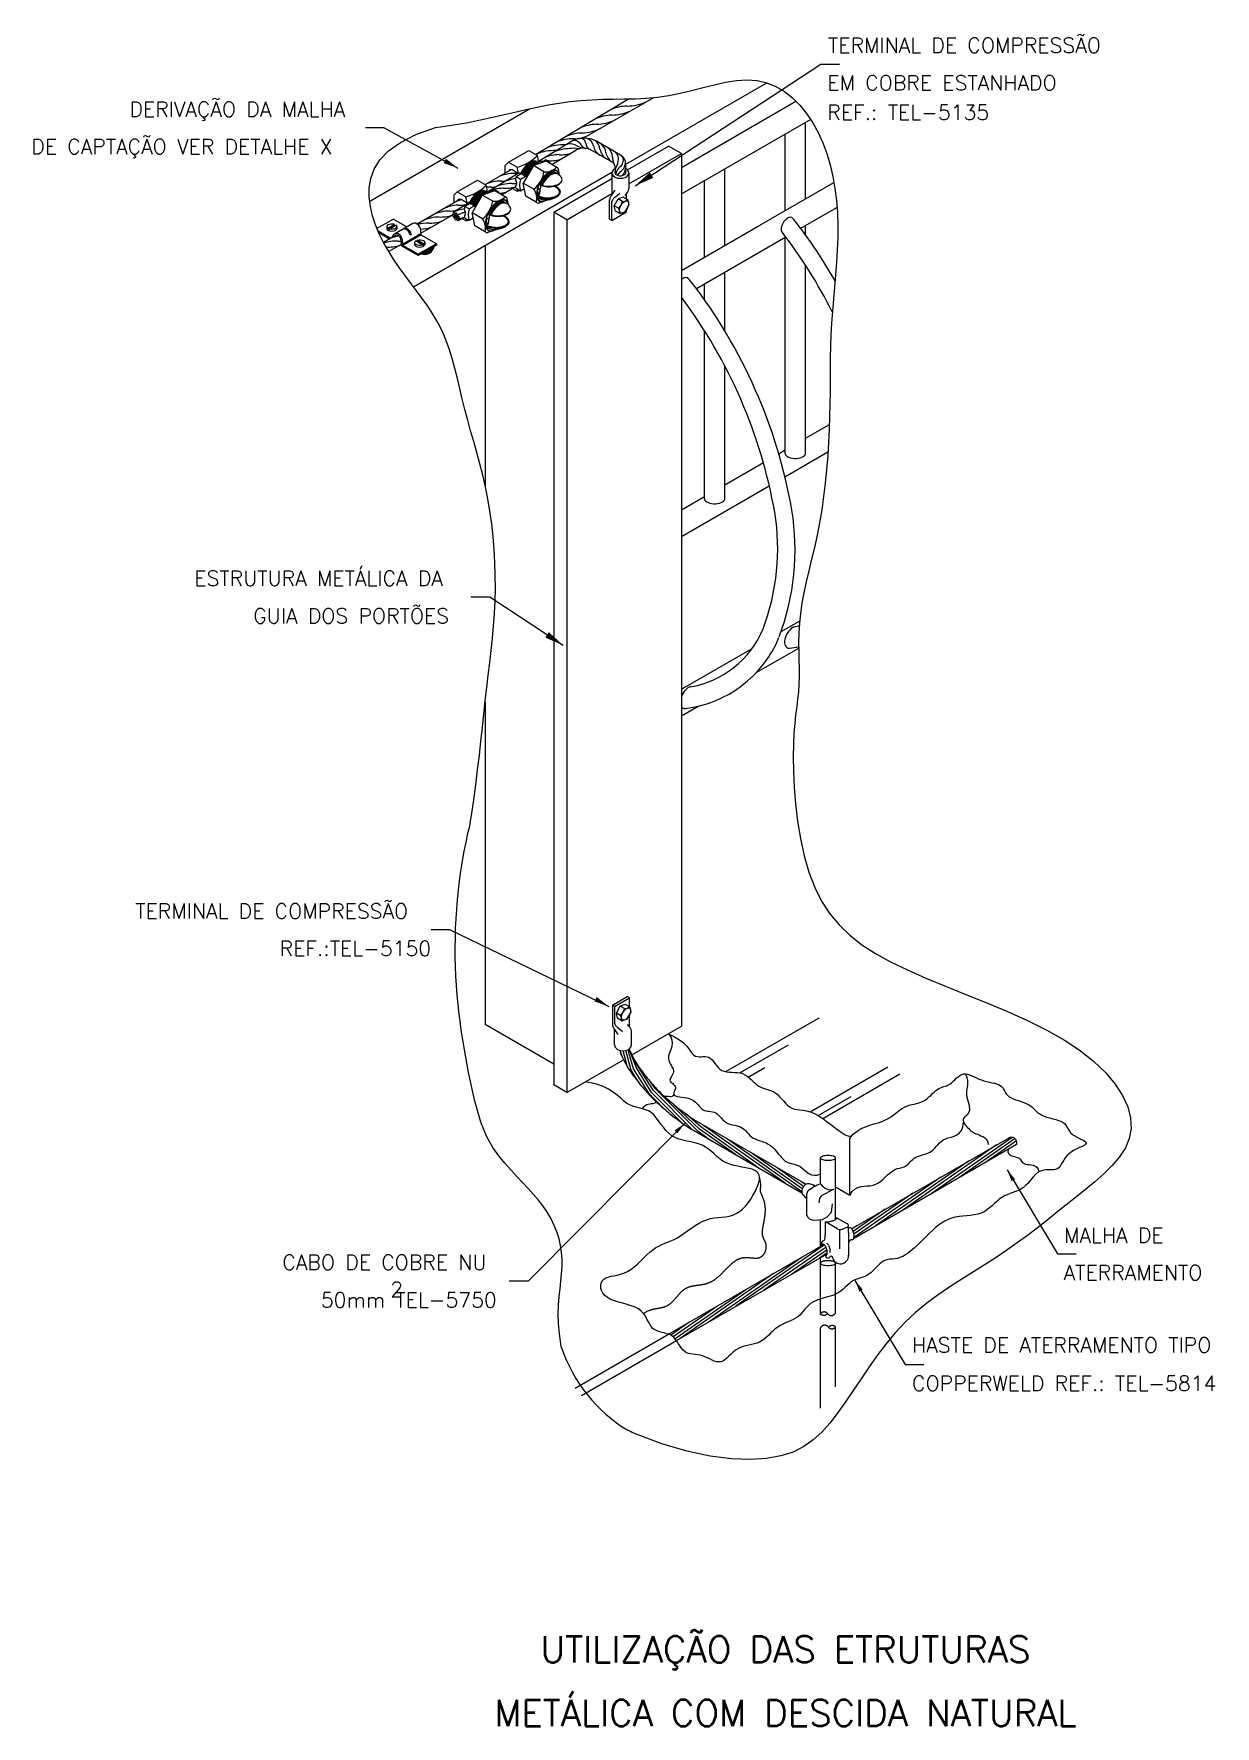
# Model space of a CAD drawing. Header units: millimetres. Extents: x -4934.4 to -4918.6, y -4660 to -4637.4.
import ezdxf
from ezdxf.enums import TextEntityAlignment as Align

# ---------------------------------------------------------------- set-up
doc = ezdxf.new("R2010")
doc.units = ezdxf.units.MM
doc.header["$LTSCALE"] = 10
doc.linetypes.add('DASHEDX2', pattern=[1.5, 1, -0.5])
doc.layers.add('Termotécnica', color=7, linetype='Continuous')
doc.styles.add('r140', font='romans.shx')
doc.styles.add('r80', font='romans.shx')

msp = doc.modelspace()

# ---------------------------------------------------------------- texts
at = {"layer": 'Termotécnica', "color": 2, "ltscale": 1.6, "style": 'r80'}
for s, p in [('TERMINAL DE COMPRESSÃO ', (-4923.752, -4637.62)), ('EM COBRE ESTANHADO', (-4923.76, -4638.122)), ('REF.: TEL-5135', (-4923.76, -4638.517)), ('ESTRUTURA METÁLICA DA', (-4932.21, -4644.738)), ('GUIA DOS PORTÕES', (-4931.424, -4645.24))]:
    msp.add_text(s, height=0.2, dxfattribs=at).set_placement(p)
at = {"layer": 'Termotécnica', "color": 2, "style": 'r80'}
for s, p in [('DERIVAÇÃO DA MALHA ', (-4933.076, -4638.374)), ('DE CAPTAÇÃO VER DETALHE X', (-4934.386, -4638.873)), ('TERMINAL DE COMPRESSÃO ', (-4932.998, -4649.083)), ('REF.:TEL-5150', (-4931.071, -4649.582))]:
    msp.add_text(s, height=0.2, dxfattribs=at).set_placement(p, align=Align.MIDDLE_LEFT)
for s, p in [('MALHA DE ', (-4920.602, -4653.511)), ('CABO DE COBRE NU', (-4931.035, -4653.873)), ('ATERRAMENTO', (-4920.607, -4654.01)), ('50mm TEL-5750', (-4930.521, -4654.375)), ('HASTE DE ATERRAMENTO TIPO', (-4922.63, -4654.978)), ('COPPERWELD REF.: TEL-5814', (-4922.63, -4655.489))]:
    msp.add_text(s, height=0.2, dxfattribs=at).set_placement(p)
at = {"layer": 'Termotécnica', "color": 2, "ltscale": 12.5, "style": 'r80'}
msp.add_text('2', height=0.2, dxfattribs=at).set_placement((-4929.596, -4654.232))
at = {"layer": 'Termotécnica', "color": 5, "style": 'r140'}
for s, p in [(' UTILIZAÇÃO DAS ETRUTURAS ', (-4924.32, -4659.221)), ('METÁLICA COM DESCIDA NATURAL', (-4924.32, -4660.072))]:
    msp.add_text(s, height=0.35, dxfattribs=at).set_placement(p, align=Align.BOTTOM_CENTER)

# ---------------------------------------------------------------- linework, layer by layer
at = {"layer": 'Termotécnica', "color": 2, "ltscale": 1.6}
for p, q in [((-4926.325, -4639.396), (-4923.848, -4637.771)), ((-4923.848, -4637.771), (-4923.598, -4637.771)), ((-4926.637, -4639.522), (-4926.593, -4639.456)), ((-4926.591, -4639.549), (-4926.531, -4639.497)), ((-4926.44, -4639.576), (-4926.44, -4639.502)), ((-4926.667, -4639.842), (-4926.667, -4639.586)), ((-4926.636, -4639.86), (-4926.636, -4639.604)), ((-4926.636, -4639.86), (-4926.44, -4639.746)), ((-4926.44, -4639.746), (-4926.44, -4639.712)), ((-4926.636, -4639.86), (-4926.667, -4639.842)), ((-4928.267, -4644.889), (-4928.517, -4644.889)), ((-4927.285, -4645.535), (-4928.267, -4644.889)), ((-4926.63, -4650.339), (-4926.434, -4650.225)), ((-4926.6, -4650.356), (-4926.63, -4650.339)), ((-4926.63, -4650.339), (-4926.63, -4650.599)), ((-4926.6, -4650.356), (-4926.403, -4650.243)), ((-4926.6, -4650.356), (-4926.6, -4650.582)), ((-4926.403, -4650.243), (-4926.434, -4650.225)), ((-4926.403, -4650.36), (-4926.403, -4650.243)), ((-4926.403, -4650.623), (-4926.403, -4650.475)), ((-4926.601, -4650.664), (-4926.557, -4650.73)), ((-4926.555, -4650.637), (-4926.495, -4650.689))]:
    msp.add_line(p, q, dxfattribs=at)
at = {"layer": 'Termotécnica', "color": 3}
for p, q in [((-4926.45, -4639.108), (-4924.57, -4638.023)), ((-4929.869, -4639.601), (-4927.736, -4638.37)), ((-4926.429, -4639.182), (-4925.881, -4638.866)), ((-4925.708, -4638.966), (-4925.881, -4638.866)), ((-4926.409, -4639.371), (-4925.708, -4638.966)), ((-4925.708, -4638.966), (-4925.708, -4650.62)), ((-4929.286, -4640.745), (-4926.635, -4639.215)), ((-4927.412, -4639.75), (-4926.636, -4639.301)), ((-4927.239, -4639.85), (-4926.636, -4639.502)), ((-4926.485, -4639.55), (-4926.551, -4639.573)), ((-4926.425, -4639.585), (-4926.485, -4639.55)), ((-4924.661, -4639.925), (-4923.673, -4639.354)), ((-4927.412, -4639.75), (-4927.412, -4651.404)), ((-4927.239, -4639.85), (-4927.412, -4639.75)), ((-4926.604, -4639.665), (-4926.551, -4639.573)), ((-4926.59, -4639.734), (-4926.604, -4639.665)), ((-4926.549, -4639.697), (-4926.604, -4639.665)), ((-4926.531, -4639.768), (-4926.59, -4639.734)), ((-4926.496, -4639.605), (-4926.551, -4639.573)), ((-4926.464, -4639.749), (-4926.522, -4639.769)), ((-4926.458, -4639.744), (-4926.409, -4639.659)), ((-4926.408, -4639.652), (-4926.42, -4639.592)), ((-4924.115, -4639.964), (-4923.632, -4639.686)), ((-4929.551, -4639.842), (-4929.772, -4639.969)), ((-4929.596, -4640.097), (-4929.758, -4640.003)), ((-4929.551, -4639.842), (-4929.372, -4639.946)), ((-4929.292, -4639.9), (-4929.539, -4640.043)), ((-4927.239, -4639.85), (-4927.239, -4651.504)), ((-4925.708, -4640.529), (-4924.661, -4639.925)), ((-4924.05, -4640.054), (-4924.05, -4639.927)), ((-4929.604, -4640.109), (-4929.748, -4640.026)), ((-4929.451, -4640.153), (-4929.451, -4640.183)), ((-4929.223, -4640.329), (-4929.441, -4640.203)), ((-4929.433, -4640.152), (-4929.432, -4640.177)), ((-4929.223, -4640.312), (-4929.425, -4640.196)), ((-4928.979, -4640.171), (-4929.223, -4640.312)), ((-4928.979, -4640.188), (-4929.223, -4640.329)), ((-4929.187, -4640.018), (-4929.188, -4640.042)), ((-4928.979, -4640.171), (-4929.18, -4640.055)), ((-4928.979, -4640.171), (-4928.979, -4640.188)), ((-4928.328, -4640.192), (-4928.328, -4643.399)), ((-4925.508, -4640.769), (-4924.316, -4640.08)), ((-4929.223, -4640.312), (-4929.223, -4640.329)), ((-4925.128, -4641.338), (-4925.128, -4640.549)), ((-4925.401, -4640.917), (-4925.401, -4640.707)), ((-4924.377, -4645.351), (-4924.131, -4645.209)), ((-4925.708, -4646.119), (-4924.765, -4645.575)), ((-4924.709, -4645.897), (-4924.143, -4645.571)), ((-4928.328, -4646.292), (-4928.328, -4650.598)), ((-4925.708, -4646.474), (-4925.486, -4646.346)), ((-4926.577, -4650.444), (-4926.524, -4650.352)), ((-4926.457, -4650.329), (-4926.524, -4650.352)), ((-4926.469, -4650.384), (-4926.524, -4650.352)), ((-4926.398, -4650.363), (-4926.457, -4650.329)), ((-4926.381, -4650.431), (-4926.393, -4650.371)), ((-4927.412, -4651.127), (-4928.328, -4650.598)), ((-4926.522, -4650.475), (-4926.577, -4650.444)), ((-4926.563, -4650.512), (-4926.577, -4650.444)), ((-4926.504, -4650.547), (-4926.563, -4650.512)), ((-4926.437, -4650.528), (-4926.495, -4650.548)), ((-4926.431, -4650.523), (-4926.382, -4650.438)), ((-4926.371, -4651.003), (-4925.708, -4650.62)), ((-4927.239, -4651.504), (-4926.481, -4651.067)), ((-4927.239, -4651.504), (-4927.412, -4651.404)), ((-4924.048, -4652.731), (-4925.506, -4651.889)), ((-4924.1, -4652.848), (-4925.577, -4651.995)), ((-4923.438, -4653.324), (-4921.335, -4652.11)), ((-4923.41, -4653.454), (-4921.234, -4652.197)), ((-4925.879, -4654.733), (-4923.806, -4653.536)), ((-4925.774, -4654.819), (-4923.763, -4653.658))]:
    msp.add_line(p, q, dxfattribs=at)
at = {"layer": 'Termotécnica', "color": 2}
for p, q in [((-4927.654, -4638.98), (-4926.414, -4638.237)), ((-4927.018, -4638.761), (-4926.078, -4638.218)), ((-4925.708, -4639.151), (-4924.18, -4638.269)), ((-4929.675, -4638.623), (-4929.925, -4638.623)), ((-4929.675, -4638.623), (-4928.691, -4639.162)), ((-4925.708, -4639.506), (-4923.985, -4638.511)), ((-4924.05, -4639.572), (-4924.05, -4638.549)), ((-4927.617, -4639.067), (-4927.177, -4638.803)), ((-4926.521, -4638.987), (-4926.841, -4638.803)), ((-4924.323, -4639.73), (-4924.323, -4638.707)), ((-4928.064, -4639.129), (-4928.016, -4639.082)), ((-4928.017, -4639.083), (-4927.747, -4638.927)), ((-4928.017, -4639.083), (-4927.901, -4639.15)), ((-4927.747, -4638.927), (-4927.631, -4638.994)), ((-4927.616, -4639.073), (-4927.623, -4639.086)), ((-4927.437, -4639.114), (-4927.119, -4638.923)), ((-4926.654, -4639.069), (-4926.926, -4638.912)), ((-4926.451, -4639.228), (-4926.45, -4639.108)), ((-4928.7, -4639.478), (-4928.43, -4639.322)), ((-4928.43, -4639.322), (-4928.314, -4639.389)), ((-4928.328, -4639.381), (-4927.981, -4639.18)), ((-4928.307, -4639.481), (-4927.886, -4639.229)), ((-4928.064, -4639.131), (-4928.064, -4639.228)), ((-4927.943, -4639.196), (-4927.886, -4639.229)), ((-4927.859, -4639.228), (-4927.867, -4639.223)), ((-4927.855, -4639.236), (-4927.859, -4639.228)), ((-4927.848, -4639.234), (-4927.855, -4639.236)), ((-4927.844, -4639.242), (-4927.848, -4639.234)), ((-4927.837, -4639.241), (-4927.844, -4639.242)), ((-4927.833, -4639.249), (-4927.837, -4639.241)), ((-4927.825, -4639.247), (-4927.833, -4639.249)), ((-4927.822, -4639.255), (-4927.825, -4639.247)), ((-4927.814, -4639.254), (-4927.822, -4639.255)), ((-4927.811, -4639.262), (-4927.814, -4639.254)), ((-4927.803, -4639.261), (-4927.811, -4639.262)), ((-4927.799, -4639.268), (-4927.803, -4639.26)), ((-4927.792, -4639.267), (-4927.799, -4639.268)), ((-4927.788, -4639.275), (-4927.792, -4639.267)), ((-4927.781, -4639.273), (-4927.788, -4639.275)), ((-4927.777, -4639.281), (-4927.781, -4639.273)), ((-4927.772, -4639.28), (-4927.777, -4639.281)), ((-4927.438, -4639.114), (-4927.433, -4639.111)), ((-4926.636, -4639.224), (-4926.636, -4639.52)), ((-4926.59, -4639.237), (-4926.59, -4639.185)), ((-4926.409, -4639.224), (-4926.409, -4639.433)), ((-4925.401, -4640.352), (-4925.401, -4639.329)), ((-4925.128, -4640.194), (-4925.128, -4639.171)), ((-4928.748, -4639.524), (-4928.7, -4639.477)), ((-4928.748, -4639.525), (-4928.748, -4639.623)), ((-4928.7, -4639.478), (-4928.585, -4639.545)), ((-4928.3, -4639.468), (-4928.307, -4639.481)), ((-4928.108, -4639.516), (-4927.922, -4639.405)), ((-4927.965, -4639.431), (-4927.901, -4639.468)), ((-4927.629, -4639.538), (-4927.636, -4639.534)), ((-4927.612, -4639.533), (-4927.617, -4639.531)), ((-4927.574, -4639.396), (-4927.609, -4639.376)), ((-4927.601, -4639.373), (-4927.603, -4639.368)), ((-4927.593, -4639.372), (-4927.601, -4639.373)), ((-4927.589, -4639.38), (-4927.593, -4639.372)), ((-4927.582, -4639.378), (-4927.589, -4639.38)), ((-4927.578, -4639.386), (-4927.582, -4639.378)), ((-4927.57, -4639.385), (-4927.578, -4639.386)), ((-4927.567, -4639.39), (-4927.57, -4639.385)), ((-4929.237, -4639.905), (-4928.665, -4639.575)), ((-4928.798, -4639.806), (-4928.761, -4639.783)), ((-4928.735, -4639.738), (-4928.543, -4639.622)), ((-4928.627, -4639.591), (-4928.57, -4639.623)), ((-4928.542, -4639.622), (-4928.551, -4639.618)), ((-4928.539, -4639.63), (-4928.542, -4639.622)), ((-4928.531, -4639.629), (-4928.539, -4639.63)), ((-4928.528, -4639.637), (-4928.531, -4639.629)), ((-4928.52, -4639.635), (-4928.528, -4639.637)), ((-4928.517, -4639.643), (-4928.52, -4639.635)), ((-4928.509, -4639.642), (-4928.517, -4639.643)), ((-4928.505, -4639.65), (-4928.509, -4639.642)), ((-4928.498, -4639.649), (-4928.506, -4639.65)), ((-4928.494, -4639.657), (-4928.498, -4639.649)), ((-4928.487, -4639.655), (-4928.494, -4639.657)), ((-4928.483, -4639.663), (-4928.487, -4639.655)), ((-4928.475, -4639.662), (-4928.483, -4639.663)), ((-4928.472, -4639.67), (-4928.475, -4639.662)), ((-4928.464, -4639.668), (-4928.472, -4639.67)), ((-4928.461, -4639.676), (-4928.464, -4639.668)), ((-4928.455, -4639.675), (-4928.461, -4639.676)), ((-4928.258, -4639.79), (-4928.292, -4639.77)), ((-4928.276, -4639.767), (-4928.284, -4639.768)), ((-4928.273, -4639.774), (-4928.276, -4639.767)), ((-4928.265, -4639.773), (-4928.273, -4639.774)), ((-4928.261, -4639.781), (-4928.265, -4639.773)), ((-4928.254, -4639.78), (-4928.261, -4639.781)), ((-4928.251, -4639.784), (-4928.254, -4639.78)), ((-4929.64, -4639.941), (-4929.64, -4639.969)), ((-4929.626, -4639.961), (-4929.541, -4639.912)), ((-4929.626, -4639.969), (-4929.541, -4639.92)), ((-4929.626, -4639.961), (-4929.626, -4639.969)), ((-4929.626, -4639.969), (-4929.605, -4639.979)), ((-4929.605, -4639.97), (-4929.52, -4639.921)), ((-4929.605, -4639.97), (-4929.605, -4639.979)), ((-4929.541, -4639.912), (-4929.541, -4639.92)), ((-4929.541, -4639.92), (-4929.528, -4639.926)), ((-4929.506, -4639.941), (-4929.506, -4639.969)), ((-4929.187, -4640.03), (-4928.798, -4639.806)), ((-4928.686, -4639.862), (-4928.604, -4639.814)), ((-4928.636, -4639.833), (-4928.585, -4639.862)), ((-4928.313, -4639.932), (-4928.319, -4639.929)), ((-4928.296, -4639.928), (-4928.301, -4639.925)), ((-4929.514, -4640.057), (-4929.685, -4640.156)), ((-4929.451, -4640.183), (-4929.614, -4640.274)), ((-4929.313, -4640.048), (-4929.327, -4640.056)), ((-4929.269, -4640.155), (-4929.269, -4640.183)), ((-4929.169, -4640.184), (-4929.256, -4640.134)), ((-4929.235, -4640.133), (-4929.248, -4640.139)), ((-4929.148, -4640.175), (-4929.235, -4640.125)), ((-4929.235, -4640.125), (-4929.235, -4640.133)), ((-4929.148, -4640.183), (-4929.235, -4640.133)), ((-4929.148, -4640.183), (-4929.169, -4640.193)), ((-4929.169, -4640.184), (-4929.169, -4640.193)), ((-4929.148, -4640.175), (-4929.148, -4640.183)), ((-4929.135, -4640.155), (-4929.135, -4640.183)), ((-4924.323, -4642.977), (-4924.323, -4640.085)), ((-4924.05, -4642.968), (-4924.05, -4640.462)), ((-4925.401, -4643.582), (-4925.401, -4641.331)), ((-4925.128, -4643.573), (-4925.128, -4641.806)), ((-4924.05, -4642.767), (-4923.734, -4642.584)), ((-4924.41, -4642.975), (-4924.323, -4642.925)), ((-4924.327, -4643.282), (-4923.753, -4642.95)), ((-4925.128, -4643.389), (-4924.614, -4643.093)), ((-4925.708, -4644.079), (-4924.535, -4643.402)), ((-4925.708, -4643.724), (-4925.401, -4643.547)), ((-4928.797, -4649.332), (-4929.047, -4649.332)), ((-4928.797, -4649.332), (-4926.679, -4650.355)), ((-4926.6, -4650.869), (-4926.6, -4650.665)), ((-4926.373, -4650.869), (-4926.373, -4650.691)), ((-4925.665, -4651.917), (-4927.756, -4654.025)), ((-4923.462, -4652.879), (-4923.462, -4652.118)), ((-4923.853, -4652.726), (-4923.853, -4652.379)), ((-4923.65, -4653.202), (-4923.65, -4652.379)), ((-4921.361, -4652.539), (-4920.69, -4653.661)), ((-4924.037, -4652.866), (-4924.037, -4653.141)), ((-4923.829, -4652.877), (-4923.676, -4652.797)), ((-4923.462, -4652.879), (-4923.65, -4652.77)), ((-4923.87, -4652.979), (-4923.863, -4652.919)), ((-4923.853, -4653.563), (-4923.853, -4653.205)), ((-4923.79, -4653.231), (-4923.79, -4653.408)), ((-4923.627, -4653.324), (-4923.787, -4653.231)), ((-4923.495, -4653.259), (-4923.646, -4653.173)), ((-4923.597, -4653.334), (-4923.597, -4653.592)), ((-4923.562, -4653.328), (-4923.488, -4653.301)), ((-4923.477, -4653.375), (-4923.477, -4653.286)), ((-4923.477, -4653.375), (-4923.477, -4653.681)), ((-4923.853, -4653.783), (-4923.853, -4653.71)), ((-4920.69, -4653.661), (-4920.44, -4653.661)), ((-4927.756, -4654.025), (-4928.006, -4654.025)), ((-4923.392, -4654.015), (-4922.721, -4655.138)), ((-4922.721, -4655.138), (-4922.471, -4655.138))]:
    msp.add_line(p, q, dxfattribs=at)
at = {"layer": 'Termotécnica', "color": 1}
for p, q in [((-4927.515, -4639.069), (-4927.684, -4639.128)), ((-4927.603, -4639.098), (-4927.522, -4639.05)), ((-4927.464, -4639.084), (-4927.522, -4639.05)), ((-4927.363, -4639.157), (-4927.515, -4639.069)), ((-4927.464, -4639.084), (-4927.477, -4639.091)), ((-4927.846, -4639.238), (-4927.915, -4639.278)), ((-4927.858, -4639.311), (-4927.915, -4639.278)), ((-4927.79, -4639.272), (-4927.858, -4639.311)), ((-4927.684, -4639.128), (-4927.819, -4639.361)), ((-4927.544, -4639.209), (-4927.684, -4639.128)), ((-4927.334, -4639.255), (-4927.35, -4639.176)), ((-4928.367, -4639.523), (-4928.502, -4639.756)), ((-4928.199, -4639.464), (-4928.367, -4639.523)), ((-4928.227, -4639.603), (-4928.367, -4639.523)), ((-4928.287, -4639.492), (-4928.206, -4639.445)), ((-4928.148, -4639.479), (-4928.206, -4639.445)), ((-4928.046, -4639.552), (-4928.199, -4639.464)), ((-4928.148, -4639.479), (-4928.161, -4639.486)), ((-4927.858, -4639.467), (-4927.915, -4639.434)), ((-4927.804, -4639.436), (-4927.858, -4639.467)), ((-4927.785, -4639.537), (-4927.819, -4639.361)), ((-4927.679, -4639.442), (-4927.819, -4639.361)), ((-4927.633, -4639.625), (-4927.785, -4639.537)), ((-4927.635, -4639.515), (-4927.64, -4639.511)), ((-4927.629, -4639.451), (-4927.59, -4639.429)), ((-4927.59, -4639.386), (-4927.59, -4639.429)), ((-4928.53, -4639.632), (-4928.599, -4639.672)), ((-4928.541, -4639.706), (-4928.599, -4639.672)), ((-4928.473, -4639.667), (-4928.541, -4639.706)), ((-4928.362, -4639.837), (-4928.502, -4639.756)), ((-4928.468, -4639.931), (-4928.502, -4639.756)), ((-4928.274, -4639.781), (-4928.274, -4639.823)), ((-4928.018, -4639.65), (-4928.033, -4639.57)), ((-4927.481, -4639.583), (-4927.61, -4639.627)), ((-4928.541, -4639.862), (-4928.599, -4639.828)), ((-4928.488, -4639.831), (-4928.541, -4639.862)), ((-4928.316, -4640.019), (-4928.468, -4639.931)), ((-4928.319, -4639.91), (-4928.324, -4639.906)), ((-4928.313, -4639.846), (-4928.274, -4639.823)), ((-4928.164, -4639.977), (-4928.294, -4640.022)), ((-4929.188, -4640.037), (-4929.431, -4640.18)), ((-4929.187, -4640.044), (-4929.43, -4640.188)), ((-4929.183, -4640.052), (-4929.425, -4640.196)), ((-4929.327, -4640.056), (-4929.322, -4640.047)), ((-4929.322, -4640.047), (-4929.313, -4640.048)), ((-4925.116, -4651.226), (-4923.87, -4650.507)), ((-4926.508, -4651.009), (-4926.525, -4650.945)), ((-4926.427, -4651.165), (-4926.486, -4650.95)), ((-4926.378, -4651.208), (-4926.45, -4650.945)), ((-4926.348, -4651.189), (-4926.413, -4650.959)), ((-4926.312, -4651.169), (-4926.406, -4650.926)), ((-4926.082, -4651.478), (-4926.361, -4651.04)), ((-4924.927, -4651.244), (-4924.278, -4650.868)), ((-4926.258, -4651.398), (-4926.378, -4651.208)), ((-4926.133, -4651.528), (-4926.348, -4651.189)), ((-4926.108, -4651.503), (-4926.312, -4651.169)), ((-4924.816, -4651.299), (-4924.596, -4651.171)), ((-4923.992, -4651.764), (-4922.952, -4651.163)), ((-4923.823, -4651.851), (-4922.791, -4651.255)), ((-4925.941, -4651.721), (-4926.133, -4651.528)), ((-4926.057, -4651.452), (-4926.122, -4651.362)), ((-4925.71, -4651.903), (-4926.108, -4651.503)), ((-4925.555, -4652.008), (-4926.082, -4651.478)), ((-4925.489, -4652.023), (-4926.057, -4651.452)), ((-4925.468, -4651.994), (-4925.89, -4651.596)), ((-4923.882, -4651.812), (-4923.441, -4651.558)), ((-4925.447, -4651.965), (-4925.656, -4651.786)), ((-4924.656, -4652.527), (-4925.447, -4651.965)), ((-4924.324, -4652.718), (-4925.426, -4651.935)), ((-4925.319, -4652.144), (-4925.489, -4652.023)), ((-4924.987, -4652.335), (-4925.468, -4651.994)), ((-4924.102, -4652.832), (-4925.095, -4652.127)), ((-4921.503, -4652.206), (-4922.749, -4653.072)), ((-4921.292, -4652.104), (-4922.377, -4652.857)), ((-4921.255, -4652.121), (-4922.005, -4652.643)), ((-4921.235, -4652.151), (-4921.633, -4652.428)), ((-4921.233, -4652.193), (-4921.261, -4652.213)), ((-4924.096, -4652.792), (-4924.763, -4652.318)), ((-4921.875, -4652.421), (-4923.12, -4653.287)), ((-4924.079, -4652.76), (-4924.432, -4652.509)), ((-4922.247, -4652.636), (-4923.405, -4653.441)), ((-4924.053, -4652.734), (-4924.101, -4652.701)), ((-4922.619, -4652.851), (-4923.405, -4653.397)), ((-4922.991, -4653.065), (-4923.415, -4653.36)), ((-4923.363, -4653.28), (-4923.433, -4653.329)), ((-4923.8, -4653.54), (-4924.98, -4654.36)), ((-4923.778, -4653.569), (-4924.608, -4654.145)), ((-4924.096, -4653.702), (-4925.352, -4654.575)), ((-4923.765, -4653.604), (-4924.236, -4653.931)), ((-4923.761, -4653.645), (-4923.864, -4653.716)), ((-4924.478, -4653.924), (-4925.723, -4654.79)), ((-4924.85, -4654.139), (-4925.793, -4654.794)), ((-4925.222, -4654.353), (-4925.819, -4654.768)), ((-4925.594, -4654.568), (-4925.85, -4654.746))]:
    msp.add_line(p, q, dxfattribs=at)
at = {"layer": 'Termotécnica', "color": 1, "linetype": 'DASHEDX2'}
for p, q in [((-4923.853, -4654.464), (-4923.853, -4653.783)), ((-4923.65, -4654.448), (-4923.65, -4653.783)), ((-4923.853, -4655.721), (-4923.853, -4654.649)), ((-4923.65, -4655.436), (-4923.65, -4654.633)), ((-4927.126, -4655.453), (-4925.879, -4654.733)), ((-4927.04, -4655.55), (-4925.774, -4654.819))]:
    msp.add_line(p, q, dxfattribs=at)
at = {"layer": 'Termotécnica', "color": 1}
for points in [[(-4928.992, -4638.617), (-4928.925, -4638.61), (-4928.75, -4638.585), (-4928.579, -4638.555), (-4928.412, -4638.522), (-4928.249, -4638.487), (-4928.09, -4638.45), (-4927.934, -4638.414), (-4927.782, -4638.38), (-4927.633, -4638.347), (-4927.485, -4638.318), (-4927.339, -4638.292), (-4927.194, -4638.271), (-4927.05, -4638.256), (-4926.906, -4638.247), (-4926.761, -4638.242), (-4926.616, -4638.24), (-4926.471, -4638.238), (-4926.324, -4638.235), (-4926.177, -4638.227), (-4926.028, -4638.213), (-4925.877, -4638.192), (-4925.725, -4638.161), (-4925.572, -4638.124), (-4925.42, -4638.084), (-4925.268, -4638.047), (-4925.12, -4638.015), (-4924.974, -4637.993), (-4924.833, -4637.984), (-4924.698, -4637.993), (-4924.569, -4638.023), (-4924.447, -4638.072), (-4924.333, -4638.14), (-4924.226, -4638.224), (-4924.127, -4638.322), (-4924.037, -4638.433), (-4923.956, -4638.555), (-4923.884, -4638.685), (-4923.821, -4638.823), (-4923.768, -4638.968), (-4923.724, -4639.118), (-4923.688, -4639.272), (-4923.66, -4639.431), (-4923.64, -4639.593), (-4923.627, -4639.757), (-4923.621, -4639.922), (-4923.622, -4640.088), (-4923.628, -4640.254), (-4923.638, -4640.42), (-4923.651, -4640.586), (-4923.665, -4640.75), (-4923.68, -4640.912), (-4923.693, -4641.072), (-4923.705, -4641.23), (-4923.712, -4641.385), (-4923.718, -4641.538), (-4923.721, -4641.69), (-4923.722, -4641.843), (-4923.723, -4641.997), (-4923.724, -4642.154), (-4923.726, -4642.314), (-4923.73, -4642.479), (-4923.736, -4642.65), (-4923.745, -4642.826), (-4923.756, -4643.005), (-4923.771, -4643.185), (-4923.789, -4643.366), (-4923.81, -4643.546), (-4923.836, -4643.723), (-4923.865, -4643.896), (-4923.898, -4644.064), (-4923.934, -4644.227), (-4923.971, -4644.385), (-4924.007, -4644.538), (-4924.042, -4644.686), (-4924.074, -4644.831), (-4924.101, -4644.971), (-4924.121, -4645.107), (-4924.134, -4645.24), (-4924.141, -4645.369), (-4924.144, -4645.494), (-4924.143, -4645.615), (-4924.14, -4645.732), (-4924.138, -4645.845), (-4924.138, -4645.952), (-4924.14, -4646.056), (-4924.147, -4646.155), (-4924.158, -4646.253), (-4924.17, -4646.354), (-4924.184, -4646.46), (-4924.196, -4646.577), (-4924.207, -4646.707), (-4924.214, -4646.855), (-4924.217, -4647.024), (-4924.214, -4647.215), (-4924.204, -4647.426), (-4924.185, -4647.65), (-4924.157, -4647.881), (-4924.119, -4648.114), (-4924.069, -4648.343), (-4924.006, -4648.563), (-4923.929, -4648.767), (-4923.837, -4648.951), (-4923.729, -4649.118), (-4923.604, -4649.268), (-4923.462, -4649.405), (-4923.3, -4649.531), (-4923.119, -4649.648), (-4922.916, -4649.76), (-4922.692, -4649.869), (-4922.446, -4649.977), (-4922.183, -4650.086), (-4921.91, -4650.196), (-4921.632, -4650.308), (-4921.355, -4650.424), (-4921.087, -4650.545), (-4920.831, -4650.672), (-4920.596, -4650.805), (-4920.386, -4650.946), (-4920.202, -4651.092), (-4920.045, -4651.242), (-4919.917, -4651.395), (-4919.819, -4651.547), (-4919.75, -4651.697), (-4919.712, -4651.844), (-4919.705, -4651.984), (-4919.73, -4652.118), (-4919.783, -4652.244), (-4919.86, -4652.364), (-4919.957, -4652.479), (-4920.068, -4652.59), (-4920.19, -4652.698), (-4920.318, -4652.803), (-4920.449, -4652.907), (-4920.577, -4653.01), (-4920.705, -4653.113), (-4920.832, -4653.214), (-4920.961, -4653.315), (-4921.091, -4653.415), (-4921.225, -4653.514), (-4921.363, -4653.612), (-4921.506, -4653.708), (-4921.656, -4653.804), (-4921.81, -4653.9), (-4921.967, -4653.999), (-4922.125, -4654.1), (-4922.281, -4654.207), (-4922.434, -4654.32), (-4922.583, -4654.442), (-4922.724, -4654.574), (-4922.857, -4654.716), (-4922.981, -4654.867), (-4923.099, -4655.023), (-4923.212, -4655.183), (-4923.32, -4655.342), (-4923.424, -4655.498), (-4923.526, -4655.649), (-4923.628, -4655.791), (-4923.729, -4655.922), (-4923.835, -4656.041), (-4923.949, -4656.145), (-4924.076, -4656.234), (-4924.219, -4656.306), (-4924.383, -4656.359), (-4924.573, -4656.393), (-4924.791, -4656.407), (-4925.042, -4656.397), (-4925.323, -4656.362), (-4925.634, -4656.296), (-4925.972, -4656.196), (-4926.335, -4656.058), (-4926.425, -4656.016)], [(-4929.686, -4640.153), (-4929.744, -4640.037), (-4929.793, -4639.918), (-4929.832, -4639.798), (-4929.86, -4639.675), (-4929.875, -4639.55), (-4929.875, -4639.424), (-4929.855, -4639.298), (-4929.809, -4639.173), (-4929.732, -4639.05), (-4929.617, -4638.932), (-4929.459, -4638.819), (-4929.252, -4638.714), (-4928.99, -4638.617)], [(-4928.529, -4647.903), (-4928.512, -4647.804), (-4928.48, -4647.598), (-4928.452, -4647.396), (-4928.428, -4647.198), (-4928.405, -4647.004), (-4928.384, -4646.814), (-4928.365, -4646.629), (-4928.346, -4646.448), (-4928.326, -4646.271), (-4928.306, -4646.099), (-4928.286, -4645.931), (-4928.266, -4645.765), (-4928.247, -4645.601), (-4928.23, -4645.438), (-4928.216, -4645.274), (-4928.204, -4645.109), (-4928.196, -4644.942), (-4928.192, -4644.773), (-4928.193, -4644.601), (-4928.198, -4644.427), (-4928.208, -4644.254), (-4928.222, -4644.081), (-4928.241, -4643.91), (-4928.264, -4643.741), (-4928.292, -4643.577), (-4928.324, -4643.416), (-4928.36, -4643.26), (-4928.399, -4643.108), (-4928.44, -4642.958), (-4928.481, -4642.812), (-4928.522, -4642.668), (-4928.561, -4642.525), (-4928.599, -4642.384), (-4928.633, -4642.244), (-4928.666, -4642.106), (-4928.699, -4641.969), (-4928.732, -4641.835), (-4928.768, -4641.704), (-4928.807, -4641.576), (-4928.851, -4641.453), (-4928.902, -4641.334), (-4928.96, -4641.221), (-4929.025, -4641.111), (-4929.095, -4641.005), (-4929.169, -4640.901), (-4929.246, -4640.798), (-4929.324, -4640.695), (-4929.402, -4640.591), (-4929.478, -4640.486), (-4929.552, -4640.378), (-4929.686, -4640.153)], [(-4927.308, -4654.914), (-4927.317, -4654.867), (-4927.337, -4654.725), (-4927.349, -4654.589), (-4927.352, -4654.462), (-4927.348, -4654.343), (-4927.339, -4654.231), (-4927.329, -4654.125), (-4927.317, -4654.023), (-4927.307, -4653.926), (-4927.301, -4653.83), (-4927.3, -4653.736), (-4927.307, -4653.643), (-4927.321, -4653.55), (-4927.342, -4653.458), (-4927.371, -4653.368), (-4927.407, -4653.279), (-4927.449, -4653.192), (-4927.498, -4653.107), (-4927.553, -4653.025), (-4927.615, -4652.945), (-4927.682, -4652.866), (-4927.754, -4652.788), (-4927.829, -4652.708), (-4927.906, -4652.626), (-4927.986, -4652.54), (-4928.066, -4652.448), (-4928.146, -4652.35), (-4928.225, -4652.24), (-4928.304, -4652.098), (-4928.385, -4651.9), (-4928.467, -4651.621), (-4928.552, -4651.238), (-4928.641, -4650.726), (-4928.663, -4650.564)], [(-4926.418, -4650.933), (-4926.413, -4650.959)], [(-4926.366, -4656.045), (-4926.416, -4656.019)]]:
    msp.add_lwpolyline(points, dxfattribs=at)
at = {"layer": 'Termotécnica', "color": 2}
for points in [[(-4925.882, -4650.72), (-4925.85, -4650.763), (-4925.835, -4650.805), (-4925.831, -4650.845), (-4925.836, -4650.883), (-4925.847, -4650.92), (-4925.86, -4650.955), (-4925.872, -4650.988), (-4925.88, -4651.02), (-4925.881, -4651.049), (-4925.875, -4651.077), (-4925.866, -4651.102), (-4925.854, -4651.127), (-4925.842, -4651.15), (-4925.83, -4651.172), (-4925.82, -4651.192), (-4925.815, -4651.212), (-4925.815, -4651.231), (-4925.82, -4651.249), (-4925.828, -4651.267), (-4925.837, -4651.283), (-4925.847, -4651.299), (-4925.855, -4651.314), (-4925.86, -4651.328), (-4925.861, -4651.341), (-4925.857, -4651.353), (-4925.849, -4651.365), (-4925.838, -4651.376), (-4925.825, -4651.387), (-4925.813, -4651.399), (-4925.801, -4651.41), (-4925.793, -4651.423), (-4925.788, -4651.436), (-4925.788, -4651.45), (-4925.792, -4651.465), (-4925.799, -4651.48), (-4925.805, -4651.495), (-4925.811, -4651.51), (-4925.813, -4651.523), (-4925.811, -4651.534), (-4925.802, -4651.544), (-4925.786, -4651.551), (-4925.763, -4651.557), (-4925.736, -4651.562), (-4925.705, -4651.566), (-4925.671, -4651.571), (-4925.638, -4651.578), (-4925.605, -4651.586), (-4925.575, -4651.598), (-4925.549, -4651.612), (-4925.526, -4651.63), (-4925.506, -4651.649), (-4925.487, -4651.668), (-4925.47, -4651.688), (-4925.454, -4651.706), (-4925.437, -4651.722), (-4925.419, -4651.735), (-4925.4, -4651.744), (-4925.38, -4651.75), (-4925.359, -4651.754), (-4925.337, -4651.756), (-4925.315, -4651.759), (-4925.293, -4651.763), (-4925.271, -4651.769), (-4925.251, -4651.778), (-4925.231, -4651.791), (-4925.212, -4651.807), (-4925.194, -4651.825), (-4925.176, -4651.844), (-4925.158, -4651.864), (-4925.139, -4651.882), (-4925.119, -4651.899), (-4925.098, -4651.913), (-4925.075, -4651.924), (-4925.051, -4651.932), (-4925.027, -4651.938), (-4925.002, -4651.942), (-4924.977, -4651.947), (-4924.953, -4651.953), (-4924.93, -4651.96), (-4924.908, -4651.971), (-4924.887, -4651.984), (-4924.868, -4652.001), (-4924.85, -4652.019), (-4924.831, -4652.039), (-4924.813, -4652.059), (-4924.793, -4652.079), (-4924.772, -4652.097), (-4924.75, -4652.113), (-4924.724, -4652.126), (-4924.697, -4652.137), (-4924.669, -4652.146), (-4924.639, -4652.156), (-4924.609, -4652.167), (-4924.579, -4652.179), (-4924.549, -4652.194), (-4924.52, -4652.213), (-4924.492, -4652.236), (-4924.466, -4652.263), (-4924.441, -4652.292), (-4924.416, -4652.322), (-4924.392, -4652.351), (-4924.369, -4652.378), (-4924.346, -4652.402), (-4924.322, -4652.421), (-4924.299, -4652.435), (-4924.275, -4652.444), (-4924.252, -4652.451), (-4924.227, -4652.456), (-4924.202, -4652.462), (-4924.177, -4652.469), (-4924.151, -4652.479), (-4924.125, -4652.495), (-4924.098, -4652.515), (-4924.069, -4652.54), (-4924.039, -4652.564), (-4924.007, -4652.586), (-4923.973, -4652.603), (-4923.936, -4652.611), (-4923.895, -4652.608), (-4923.85, -4652.591)], [(-4925.882, -4650.72), (-4925.799, -4650.76), (-4925.733, -4650.801), (-4925.682, -4650.843), (-4925.642, -4650.884), (-4925.611, -4650.922), (-4925.585, -4650.956), (-4925.564, -4650.984), (-4925.542, -4651.006), (-4925.519, -4651.019), (-4925.495, -4651.025), (-4925.469, -4651.027), (-4925.442, -4651.027), (-4925.416, -4651.025), (-4925.39, -4651.025), (-4925.365, -4651.027), (-4925.342, -4651.035), (-4925.32, -4651.05), (-4925.3, -4651.07), (-4925.281, -4651.093), (-4925.262, -4651.119), (-4925.242, -4651.145), (-4925.22, -4651.17), (-4925.196, -4651.192), (-4925.17, -4651.21), (-4925.139, -4651.221), (-4925.106, -4651.228), (-4925.071, -4651.232), (-4925.035, -4651.234), (-4924.998, -4651.236), (-4924.961, -4651.238), (-4924.926, -4651.244), (-4924.892, -4651.253), (-4924.86, -4651.268), (-4924.831, -4651.287), (-4924.803, -4651.309), (-4924.777, -4651.333), (-4924.751, -4651.357), (-4924.726, -4651.381), (-4924.7, -4651.402), (-4924.674, -4651.421), (-4924.647, -4651.435), (-4924.619, -4651.446), (-4924.59, -4651.455), (-4924.561, -4651.463), (-4924.533, -4651.472), (-4924.504, -4651.482), (-4924.476, -4651.495), (-4924.449, -4651.512), (-4924.423, -4651.535), (-4924.397, -4651.561), (-4924.372, -4651.589), (-4924.346, -4651.618), (-4924.32, -4651.647), (-4924.293, -4651.674), (-4924.264, -4651.696), (-4924.233, -4651.714), (-4924.2, -4651.726), (-4924.164, -4651.733), (-4924.126, -4651.738), (-4924.084, -4651.743), (-4924.04, -4651.751), (-4923.991, -4651.764), (-4923.939, -4651.783), (-4923.883, -4651.812), (-4923.823, -4651.851), (-4923.761, -4651.897), (-4923.698, -4651.946), (-4923.636, -4651.994), (-4923.576, -4652.036), (-4923.522, -4652.069), (-4923.473, -4652.088), (-4923.432, -4652.088)], [(-4925.882, -4650.72), (-4925.85, -4650.763), (-4925.835, -4650.805), (-4925.831, -4650.845), (-4925.836, -4650.883), (-4925.847, -4650.92), (-4925.86, -4650.955), (-4925.872, -4650.988), (-4925.88, -4651.02), (-4925.881, -4651.049), (-4925.875, -4651.077), (-4925.866, -4651.102), (-4925.854, -4651.127), (-4925.842, -4651.15), (-4925.83, -4651.172), (-4925.82, -4651.192), (-4925.815, -4651.212), (-4925.815, -4651.231), (-4925.82, -4651.249), (-4925.828, -4651.267), (-4925.837, -4651.283), (-4925.847, -4651.299), (-4925.855, -4651.314), (-4925.86, -4651.328), (-4925.861, -4651.341), (-4925.857, -4651.353), (-4925.849, -4651.365), (-4925.838, -4651.376), (-4925.825, -4651.387), (-4925.813, -4651.399), (-4925.801, -4651.41), (-4925.793, -4651.423), (-4925.788, -4651.436), (-4925.788, -4651.45), (-4925.792, -4651.465), (-4925.799, -4651.48), (-4925.805, -4651.495), (-4925.811, -4651.51), (-4925.813, -4651.523), (-4925.811, -4651.534), (-4925.802, -4651.544), (-4925.786, -4651.551), (-4925.763, -4651.557), (-4925.736, -4651.562), (-4925.705, -4651.566), (-4925.671, -4651.571), (-4925.638, -4651.578), (-4925.605, -4651.586), (-4925.575, -4651.598), (-4925.549, -4651.612), (-4925.526, -4651.63), (-4925.506, -4651.649), (-4925.487, -4651.668), (-4925.47, -4651.688), (-4925.454, -4651.706), (-4925.437, -4651.722), (-4925.419, -4651.735), (-4925.4, -4651.744), (-4925.38, -4651.75), (-4925.359, -4651.754), (-4925.337, -4651.756), (-4925.315, -4651.759), (-4925.293, -4651.763), (-4925.271, -4651.769), (-4925.251, -4651.778), (-4925.231, -4651.791), (-4925.212, -4651.807), (-4925.194, -4651.825), (-4925.176, -4651.844), (-4925.158, -4651.864), (-4925.139, -4651.882), (-4925.119, -4651.899), (-4925.098, -4651.913), (-4925.075, -4651.924), (-4925.051, -4651.932), (-4925.027, -4651.938), (-4925.002, -4651.942), (-4924.977, -4651.947), (-4924.953, -4651.953), (-4924.93, -4651.96), (-4924.908, -4651.971), (-4924.887, -4651.984), (-4924.868, -4652.001), (-4924.85, -4652.019), (-4924.831, -4652.039), (-4924.813, -4652.059), (-4924.793, -4652.079), (-4924.772, -4652.097), (-4924.75, -4652.113), (-4924.724, -4652.126), (-4924.697, -4652.137), (-4924.669, -4652.146), (-4924.639, -4652.156), (-4924.609, -4652.167), (-4924.579, -4652.179), (-4924.549, -4652.194), (-4924.52, -4652.213), (-4924.492, -4652.236), (-4924.466, -4652.263), (-4924.441, -4652.292), (-4924.416, -4652.322), (-4924.392, -4652.351), (-4924.369, -4652.378), (-4924.346, -4652.402), (-4924.322, -4652.421), (-4924.299, -4652.435), (-4924.275, -4652.444), (-4924.252, -4652.451), (-4924.227, -4652.456), (-4924.202, -4652.462), (-4924.177, -4652.469), (-4924.151, -4652.479), (-4924.125, -4652.495), (-4924.098, -4652.515), (-4924.069, -4652.54), (-4924.039, -4652.564), (-4924.007, -4652.586), (-4923.973, -4652.603), (-4923.936, -4652.611), (-4923.895, -4652.608), (-4923.85, -4652.591)], [(-4925.882, -4650.72), (-4925.799, -4650.76), (-4925.733, -4650.801), (-4925.682, -4650.843), (-4925.642, -4650.884), (-4925.611, -4650.922), (-4925.585, -4650.956), (-4925.564, -4650.984), (-4925.542, -4651.006), (-4925.519, -4651.019), (-4925.495, -4651.025), (-4925.469, -4651.027), (-4925.442, -4651.027), (-4925.416, -4651.025), (-4925.39, -4651.025), (-4925.365, -4651.027), (-4925.342, -4651.035), (-4925.32, -4651.05), (-4925.3, -4651.07), (-4925.281, -4651.093), (-4925.262, -4651.119), (-4925.242, -4651.145), (-4925.22, -4651.17), (-4925.196, -4651.192), (-4925.17, -4651.21), (-4925.139, -4651.221), (-4925.106, -4651.228), (-4925.071, -4651.232), (-4925.035, -4651.234), (-4924.998, -4651.236), (-4924.961, -4651.238), (-4924.926, -4651.244), (-4924.892, -4651.253), (-4924.86, -4651.268), (-4924.831, -4651.287), (-4924.803, -4651.309), (-4924.777, -4651.333), (-4924.751, -4651.357), (-4924.726, -4651.381), (-4924.7, -4651.402), (-4924.674, -4651.421), (-4924.647, -4651.435), (-4924.619, -4651.446), (-4924.59, -4651.455), (-4924.561, -4651.463), (-4924.533, -4651.472), (-4924.504, -4651.482), (-4924.476, -4651.495), (-4924.449, -4651.512), (-4924.423, -4651.535), (-4924.397, -4651.561), (-4924.372, -4651.589), (-4924.346, -4651.618), (-4924.32, -4651.647), (-4924.293, -4651.674), (-4924.264, -4651.696), (-4924.233, -4651.714), (-4924.2, -4651.726), (-4924.164, -4651.733), (-4924.126, -4651.738), (-4924.084, -4651.743), (-4924.04, -4651.751), (-4923.991, -4651.764), (-4923.939, -4651.783), (-4923.883, -4651.812), (-4923.823, -4651.851), (-4923.761, -4651.897), (-4923.698, -4651.946), (-4923.636, -4651.994), (-4923.576, -4652.036), (-4923.522, -4652.069), (-4923.473, -4652.088), (-4923.432, -4652.088)], [(-4923.462, -4652.118), (-4923.414, -4652.063), (-4923.362, -4652.02), (-4923.307, -4651.987), (-4923.25, -4651.962), (-4923.193, -4651.942), (-4923.137, -4651.925), (-4923.082, -4651.909), (-4923.031, -4651.891), (-4922.984, -4651.87), (-4922.941, -4651.846), (-4922.902, -4651.82), (-4922.865, -4651.793), (-4922.83, -4651.766), (-4922.796, -4651.741), (-4922.764, -4651.719), (-4922.732, -4651.7), (-4922.699, -4651.686), (-4922.667, -4651.675), (-4922.634, -4651.666), (-4922.602, -4651.659), (-4922.571, -4651.653), (-4922.54, -4651.645), (-4922.511, -4651.635), (-4922.482, -4651.623), (-4922.455, -4651.607), (-4922.429, -4651.587), (-4922.404, -4651.565), (-4922.381, -4651.543), (-4922.358, -4651.52), (-4922.335, -4651.499), (-4922.314, -4651.479), (-4922.292, -4651.463), (-4922.271, -4651.45), (-4922.25, -4651.441), (-4922.23, -4651.434), (-4922.209, -4651.427), (-4922.189, -4651.421), (-4922.168, -4651.414), (-4922.147, -4651.404), (-4922.126, -4651.392), (-4922.105, -4651.375), (-4922.083, -4651.356), (-4922.061, -4651.336), (-4922.039, -4651.315), (-4922.015, -4651.295), (-4921.992, -4651.279), (-4921.967, -4651.266), (-4921.942, -4651.258), (-4921.916, -4651.257), (-4921.889, -4651.261), (-4921.861, -4651.27), (-4921.832, -4651.282), (-4921.802, -4651.295), (-4921.771, -4651.31), (-4921.738, -4651.325), (-4921.705, -4651.338), (-4921.67, -4651.349), (-4921.634, -4651.359), (-4921.598, -4651.367), (-4921.564, -4651.374), (-4921.531, -4651.382), (-4921.501, -4651.39), (-4921.475, -4651.4), (-4921.452, -4651.412), (-4921.435, -4651.427), (-4921.42, -4651.444), (-4921.409, -4651.462), (-4921.398, -4651.482), (-4921.387, -4651.502), (-4921.373, -4651.521), (-4921.357, -4651.54), (-4921.337, -4651.558), (-4921.311, -4651.573), (-4921.28, -4651.588), (-4921.246, -4651.601), (-4921.21, -4651.614), (-4921.174, -4651.626), (-4921.139, -4651.639), (-4921.105, -4651.653), (-4921.075, -4651.667), (-4921.05, -4651.684), (-4921.028, -4651.701), (-4921.008, -4651.72), (-4920.989, -4651.738), (-4920.969, -4651.757), (-4920.949, -4651.775), (-4920.925, -4651.791), (-4920.897, -4651.807), (-4920.865, -4651.82), (-4920.829, -4651.833), (-4920.79, -4651.844), (-4920.751, -4651.855), (-4920.712, -4651.866), (-4920.676, -4651.877), (-4920.643, -4651.89), (-4920.615, -4651.905), (-4920.594, -4651.921), (-4920.578, -4651.94), (-4920.565, -4651.959), (-4920.553, -4651.98), (-4920.542, -4652.001), (-4920.53, -4652.022), (-4920.514, -4652.042), (-4920.494, -4652.062), (-4920.468, -4652.08), (-4920.437, -4652.097), (-4920.406, -4652.113), (-4920.375, -4652.128), (-4920.347, -4652.143), (-4920.325, -4652.156), (-4920.31, -4652.17), (-4920.307, -4652.183), (-4920.315, -4652.197), (-4920.334, -4652.211), (-4920.361, -4652.225), (-4920.393, -4652.241), (-4920.429, -4652.258), (-4920.467, -4652.277), (-4920.503, -4652.299), (-4920.535, -4652.323), (-4920.563, -4652.35), (-4920.585, -4652.378), (-4920.605, -4652.408), (-4920.622, -4652.437), (-4920.638, -4652.464), (-4920.654, -4652.489), (-4920.672, -4652.509), (-4920.693, -4652.524), (-4920.717, -4652.534), (-4920.744, -4652.538), (-4920.773, -4652.54), (-4920.805, -4652.54), (-4920.837, -4652.54), (-4920.869, -4652.543), (-4920.9, -4652.549), (-4920.93, -4652.56), (-4920.958, -4652.578), (-4920.984, -4652.601), (-4921.01, -4652.628), (-4921.035, -4652.658), (-4921.06, -4652.689), (-4921.086, -4652.719), (-4921.114, -4652.748), (-4921.144, -4652.774), (-4921.176, -4652.795), (-4921.211, -4652.812), (-4921.247, -4652.827), (-4921.284, -4652.841), (-4921.322, -4652.855), (-4921.359, -4652.87), (-4921.396, -4652.887), (-4921.432, -4652.907), (-4921.465, -4652.931), (-4921.498, -4652.959), (-4921.53, -4652.988), (-4921.562, -4653.018), (-4921.595, -4653.047), (-4921.63, -4653.074), (-4921.667, -4653.098), (-4921.708, -4653.118), (-4921.752, -4653.132), (-4921.799, -4653.141), (-4921.848, -4653.148), (-4921.899, -4653.152), (-4921.951, -4653.157), (-4922.003, -4653.163), (-4922.053, -4653.171), (-4922.102, -4653.183), (-4922.149, -4653.2), (-4922.194, -4653.222), (-4922.236, -4653.248), (-4922.278, -4653.277), (-4922.318, -4653.31), (-4922.358, -4653.346), (-4922.398, -4653.384), (-4922.438, -4653.423), (-4922.478, -4653.463), (-4922.519, -4653.504), (-4922.559, -4653.544), (-4922.6, -4653.582), (-4922.64, -4653.617), (-4922.679, -4653.648), (-4922.718, -4653.675), (-4922.755, -4653.696), (-4922.791, -4653.71), (-4922.826, -4653.72), (-4922.859, -4653.726), (-4922.891, -4653.73), (-4922.922, -4653.733), (-4922.952, -4653.737), (-4922.98, -4653.744), (-4923.008, -4653.755), (-4923.034, -4653.771), (-4923.059, -4653.791), (-4923.084, -4653.814), (-4923.108, -4653.84), (-4923.132, -4653.865), (-4923.157, -4653.89), (-4923.181, -4653.913), (-4923.206, -4653.933), (-4923.232, -4653.949), (-4923.259, -4653.961), (-4923.286, -4653.971), (-4923.313, -4653.98), (-4923.34, -4653.988), (-4923.368, -4653.997), (-4923.394, -4654.008), (-4923.42, -4654.022), (-4923.445, -4654.039), (-4923.47, -4654.06), (-4923.495, -4654.082), (-4923.521, -4654.106), (-4923.549, -4654.13), (-4923.577, -4654.153), (-4923.609, -4654.175), (-4923.643, -4654.194), (-4923.68, -4654.21), (-4923.719, -4654.224), (-4923.76, -4654.236), (-4923.802, -4654.248), (-4923.843, -4654.259), (-4923.883, -4654.272), (-4923.92, -4654.286), (-4923.954, -4654.304), (-4923.985, -4654.324), (-4924.012, -4654.348), (-4924.036, -4654.373), (-4924.06, -4654.399), (-4924.082, -4654.426), (-4924.105, -4654.452), (-4924.13, -4654.477), (-4924.156, -4654.499), (-4924.185, -4654.519), (-4924.217, -4654.537), (-4924.251, -4654.553), (-4924.285, -4654.568), (-4924.321, -4654.583), (-4924.356, -4654.6), (-4924.39, -4654.618), (-4924.423, -4654.639), (-4924.455, -4654.663), (-4924.485, -4654.689), (-4924.514, -4654.716), (-4924.542, -4654.744), (-4924.571, -4654.771), (-4924.601, -4654.796), (-4924.631, -4654.819), (-4924.664, -4654.837), (-4924.698, -4654.852), (-4924.734, -4654.863), (-4924.771, -4654.872), (-4924.809, -4654.88), (-4924.847, -4654.888), (-4924.884, -4654.897), (-4924.92, -4654.91), (-4924.955, -4654.926), (-4924.987, -4654.948), (-4925.017, -4654.973), (-4925.046, -4654.999), (-4925.074, -4655.026), (-4925.102, -4655.051), (-4925.129, -4655.074), (-4925.156, -4655.091), (-4925.183, -4655.101), (-4925.211, -4655.104), (-4925.24, -4655.1), (-4925.27, -4655.091), (-4925.3, -4655.078), (-4925.331, -4655.063), (-4925.363, -4655.048), (-4925.394, -4655.033), (-4925.426, -4655.021), (-4925.459, -4655.013), (-4925.491, -4655.008), (-4925.523, -4655.004), (-4925.554, -4655.001), (-4925.584, -4654.997), (-4925.613, -4654.99), (-4925.639, -4654.98), (-4925.664, -4654.965), (-4925.686, -4654.944), (-4925.707, -4654.919), (-4925.726, -4654.891), (-4925.746, -4654.861), (-4925.765, -4654.831), (-4925.787, -4654.802), (-4925.81, -4654.776), (-4925.836, -4654.754), (-4925.865, -4654.738), (-4925.898, -4654.726), (-4925.931, -4654.717), (-4925.966, -4654.709), (-4925.999, -4654.7), (-4926.032, -4654.69), (-4926.062, -4654.676), (-4926.088, -4654.657), (-4926.111, -4654.631), (-4926.131, -4654.601), (-4926.149, -4654.567), (-4926.168, -4654.531), (-4926.189, -4654.494), (-4926.214, -4654.458), (-4926.244, -4654.425), (-4926.281, -4654.396), (-4926.326, -4654.371), (-4926.378, -4654.352), (-4926.434, -4654.334), (-4926.491, -4654.319), (-4926.549, -4654.303), (-4926.603, -4654.287), (-4926.654, -4654.268), (-4926.697, -4654.244), (-4926.731, -4654.216), (-4926.757, -4654.185), (-4926.774, -4654.151), (-4926.783, -4654.116), (-4926.784, -4654.082), (-4926.778, -4654.05), (-4926.764, -4654.021), (-4926.744, -4653.998), (-4926.718, -4653.981), (-4926.686, -4653.969), (-4926.649, -4653.96), (-4926.609, -4653.952), (-4926.566, -4653.944), (-4926.521, -4653.933), (-4926.476, -4653.918), (-4926.43, -4653.897), (-4926.384, -4653.869), (-4926.34, -4653.835), (-4926.296, -4653.797), (-4926.253, -4653.756), (-4926.211, -4653.715), (-4926.17, -4653.674), (-4926.129, -4653.637), (-4926.088, -4653.604), (-4926.048, -4653.577), (-4926.009, -4653.555), (-4925.969, -4653.536), (-4925.93, -4653.519), (-4925.889, -4653.503), (-4925.848, -4653.486), (-4925.806, -4653.467), (-4925.762, -4653.444), (-4925.717, -4653.416), (-4925.67, -4653.384), (-4925.622, -4653.35), (-4925.573, -4653.316), (-4925.523, -4653.282), (-4925.472, -4653.251), (-4925.421, -4653.225), (-4925.37, -4653.204), (-4925.319, -4653.189), (-4925.268, -4653.18), (-4925.217, -4653.174), (-4925.167, -4653.169), (-4925.118, -4653.164), (-4925.07, -4653.156), (-4925.024, -4653.143), (-4924.978, -4653.123), (-4924.935, -4653.096), (-4924.893, -4653.061), (-4924.854, -4653.021), (-4924.817, -4652.977), (-4924.784, -4652.93), (-4924.754, -4652.882), (-4924.727, -4652.834), (-4924.705, -4652.788), (-4924.688, -4652.746), (-4924.675, -4652.706), (-4924.667, -4652.67), (-4924.666, -4652.638), (-4924.671, -4652.609), (-4924.683, -4652.584), (-4924.702, -4652.563), (-4924.729, -4652.545), (-4924.764, -4652.531), (-4924.806, -4652.52), (-4924.853, -4652.511), (-4924.903, -4652.501), (-4924.956, -4652.491), (-4925.009, -4652.479), (-4925.06, -4652.464), (-4925.109, -4652.444), (-4925.154, -4652.42), (-4925.195, -4652.391), (-4925.234, -4652.359), (-4925.272, -4652.326), (-4925.309, -4652.293), (-4925.348, -4652.262), (-4925.389, -4652.234), (-4925.432, -4652.21), (-4925.48, -4652.192), (-4925.531, -4652.177), (-4925.583, -4652.165), (-4925.636, -4652.154), (-4925.69, -4652.142), (-4925.741, -4652.127), (-4925.79, -4652.108), (-4925.836, -4652.083), (-4925.877, -4652.05), (-4925.915, -4652.012), (-4925.949, -4651.97), (-4925.982, -4651.926), (-4926.013, -4651.883), (-4926.045, -4651.842), (-4926.078, -4651.805), (-4926.112, -4651.774), (-4926.149, -4651.751), (-4926.188, -4651.735), (-4926.229, -4651.722), (-4926.271, -4651.712), (-4926.313, -4651.702), (-4926.356, -4651.689), (-4926.398, -4651.672), (-4926.439, -4651.65), (-4926.478, -4651.619), (-4926.519, -4651.583), (-4926.565, -4651.542), (-4926.619, -4651.501), (-4926.683, -4651.46), (-4926.762, -4651.422), (-4926.857, -4651.39), (-4926.991, -4651.361)], [(-4921.916, -4651.257), (-4921.9, -4651.306), (-4921.892, -4651.347), (-4921.889, -4651.38), (-4921.891, -4651.409), (-4921.895, -4651.435), (-4921.9, -4651.458), (-4921.904, -4651.482), (-4921.905, -4651.507), (-4921.902, -4651.535), (-4921.897, -4651.566), (-4921.889, -4651.598), (-4921.881, -4651.631), (-4921.873, -4651.663), (-4921.867, -4651.694), (-4921.864, -4651.722), (-4921.865, -4651.747), (-4921.871, -4651.769), (-4921.88, -4651.787), (-4921.893, -4651.802), (-4921.906, -4651.815), (-4921.92, -4651.827), (-4921.933, -4651.839), (-4921.942, -4651.851), (-4921.948, -4651.863), (-4921.949, -4651.877), (-4921.945, -4651.893), (-4921.938, -4651.909), (-4921.928, -4651.925), (-4921.915, -4651.942), (-4921.902, -4651.958), (-4921.888, -4651.974), (-4921.874, -4651.988), (-4921.861, -4652), (-4921.849, -4652.011), (-4921.836, -4652.021), (-4921.824, -4652.031), (-4921.81, -4652.039), (-4921.795, -4652.047), (-4921.778, -4652.055), (-4921.758, -4652.063), (-4921.736, -4652.072), (-4921.712, -4652.082), (-4921.687, -4652.093), (-4921.664, -4652.107), (-4921.644, -4652.124), (-4921.627, -4652.145), (-4921.617, -4652.171), (-4921.613, -4652.201)], [(-4926.229, -4651.722), (-4926.212, -4651.695), (-4926.193, -4651.677), (-4926.172, -4651.666), (-4926.151, -4651.659), (-4926.129, -4651.656), (-4926.108, -4651.653), (-4926.088, -4651.651), (-4926.07, -4651.646), (-4926.053, -4651.638), (-4926.044, -4651.631)], [(-4925.942, -4651.553), (-4925.94, -4651.552), (-4925.921, -4651.552), (-4925.901, -4651.554), (-4925.882, -4651.556), (-4925.863, -4651.558), (-4925.845, -4651.557), (-4925.828, -4651.552), (-4925.814, -4651.542)], [(-4923.462, -4652.879), (-4923.428, -4652.828), (-4923.391, -4652.793), (-4923.352, -4652.772), (-4923.311, -4652.761), (-4923.27, -4652.756), (-4923.229, -4652.753), (-4923.189, -4652.751), (-4923.15, -4652.744), (-4923.113, -4652.73), (-4923.079, -4652.711), (-4923.046, -4652.687), (-4923.014, -4652.661), (-4922.984, -4652.633), (-4922.956, -4652.606), (-4922.928, -4652.581), (-4922.901, -4652.56), (-4922.874, -4652.544), (-4922.849, -4652.531), (-4922.824, -4652.522), (-4922.8, -4652.516), (-4922.777, -4652.51), (-4922.755, -4652.504), (-4922.735, -4652.497), (-4922.717, -4652.489), (-4922.7, -4652.477), (-4922.684, -4652.464), (-4922.668, -4652.448), (-4922.653, -4652.432), (-4922.637, -4652.415), (-4922.62, -4652.399), (-4922.601, -4652.384), (-4922.58, -4652.37), (-4922.557, -4652.359), (-4922.531, -4652.35), (-4922.504, -4652.341), (-4922.476, -4652.333), (-4922.448, -4652.324), (-4922.42, -4652.314), (-4922.394, -4652.302), (-4922.369, -4652.287), (-4922.347, -4652.269), (-4922.326, -4652.248), (-4922.306, -4652.225), (-4922.286, -4652.202), (-4922.264, -4652.179), (-4922.24, -4652.158), (-4922.214, -4652.139), (-4922.182, -4652.123), (-4922.147, -4652.11), (-4922.109, -4652.1), (-4922.07, -4652.087), (-4922.032, -4652.071), (-4921.999, -4652.047), (-4921.972, -4652.012), (-4921.953, -4651.965), (-4921.944, -4651.902)], [(-4921.347, -4652.272), (-4921.35, -4652.299), (-4921.343, -4652.319), (-4921.328, -4652.334), (-4921.309, -4652.345), (-4921.286, -4652.354), (-4921.262, -4652.36), (-4921.239, -4652.367), (-4921.218, -4652.374), (-4921.202, -4652.384), (-4921.189, -4652.396), (-4921.178, -4652.408), (-4921.168, -4652.421), (-4921.158, -4652.434), (-4921.147, -4652.445), (-4921.133, -4652.455), (-4921.115, -4652.461), (-4921.093, -4652.465), (-4921.068, -4652.468), (-4921.041, -4652.471), (-4921.013, -4652.477), (-4920.988, -4652.487), (-4920.965, -4652.503), (-4920.948, -4652.528), (-4920.936, -4652.563)], [(-4926.217, -4654.454), (-4926.202, -4654.446), (-4926.189, -4654.438), (-4926.176, -4654.431), (-4926.164, -4654.426), (-4926.153, -4654.421), (-4926.142, -4654.417), (-4926.132, -4654.413), (-4926.123, -4654.41), (-4926.114, -4654.407), (-4926.106, -4654.404), (-4926.098, -4654.402), (-4926.091, -4654.4), (-4926.083, -4654.398), (-4926.076, -4654.397), (-4926.07, -4654.395), (-4926.063, -4654.394), (-4926.056, -4654.392), (-4926.05, -4654.391), (-4926.043, -4654.39), (-4926.036, -4654.389), (-4926.03, -4654.388), (-4926.024, -4654.386), (-4926.017, -4654.385), (-4926.011, -4654.384), (-4926.005, -4654.383), (-4925.999, -4654.382), (-4925.993, -4654.381), (-4925.987, -4654.38), (-4925.981, -4654.379), (-4925.975, -4654.378), (-4925.969, -4654.376), (-4925.963, -4654.375), (-4925.958, -4654.374), (-4925.952, -4654.372), (-4925.947, -4654.371), (-4925.941, -4654.369), (-4925.936, -4654.367), (-4925.93, -4654.366), (-4925.925, -4654.364), (-4925.92, -4654.362), (-4925.915, -4654.359), (-4925.91, -4654.357), (-4925.905, -4654.355), (-4925.9, -4654.352), (-4925.895, -4654.35), (-4925.89, -4654.347), (-4925.885, -4654.344), (-4925.881, -4654.341), (-4925.876, -4654.338), (-4925.872, -4654.335), (-4925.867, -4654.331), (-4925.863, -4654.328), (-4925.858, -4654.324), (-4925.854, -4654.321), (-4925.85, -4654.317), (-4925.845, -4654.313), (-4925.841, -4654.31), (-4925.837, -4654.306), (-4925.833, -4654.302), (-4925.829, -4654.298), (-4925.825, -4654.293), (-4925.82, -4654.289), (-4925.816, -4654.285), (-4925.812, -4654.281), (-4925.808, -4654.277), (-4925.805, -4654.272), (-4925.801, -4654.268), (-4925.797, -4654.264), (-4925.793, -4654.259), (-4925.789, -4654.255), (-4925.785, -4654.25), (-4925.781, -4654.246), (-4925.777, -4654.241), (-4925.774, -4654.237), (-4925.77, -4654.232), (-4925.766, -4654.228), (-4925.762, -4654.223), (-4925.758, -4654.219), (-4925.754, -4654.214), (-4925.751, -4654.21), (-4925.747, -4654.206), (-4925.743, -4654.201), (-4925.739, -4654.197), (-4925.735, -4654.193), (-4925.731, -4654.188), (-4925.727, -4654.184), (-4925.723, -4654.18), (-4925.719, -4654.176), (-4925.715, -4654.172), (-4925.711, -4654.168), (-4925.707, -4654.164), (-4925.703, -4654.16), (-4925.699, -4654.156), (-4925.695, -4654.153), (-4925.691, -4654.149), (-4925.687, -4654.146), (-4925.682, -4654.142), (-4925.678, -4654.139), (-4925.674, -4654.136), (-4925.669, -4654.132), (-4925.665, -4654.129), (-4925.661, -4654.127), (-4925.656, -4654.124), (-4925.651, -4654.121), (-4925.647, -4654.118), (-4925.642, -4654.116), (-4925.637, -4654.114), (-4925.633, -4654.111), (-4925.628, -4654.109), (-4925.623, -4654.107), (-4925.618, -4654.105), (-4925.613, -4654.103), (-4925.608, -4654.102), (-4925.603, -4654.1), (-4925.598, -4654.098), (-4925.593, -4654.097), (-4925.588, -4654.095), (-4925.582, -4654.094), (-4925.577, -4654.093), (-4925.572, -4654.091), (-4925.566, -4654.09), (-4925.561, -4654.089), (-4925.556, -4654.088), (-4925.55, -4654.087), (-4925.545, -4654.086), (-4925.539, -4654.085), (-4925.534, -4654.084), (-4925.528, -4654.083), (-4925.522, -4654.082), (-4925.517, -4654.082), (-4925.511, -4654.081), (-4925.506, -4654.08), (-4925.5, -4654.079), (-4925.494, -4654.078), (-4925.488, -4654.078), (-4925.483, -4654.077), (-4925.477, -4654.076), (-4925.471, -4654.075), (-4925.465, -4654.074), (-4925.459, -4654.073), (-4925.454, -4654.072), (-4925.448, -4654.072), (-4925.442, -4654.071), (-4925.436, -4654.07), (-4925.43, -4654.069), (-4925.424, -4654.067), (-4925.419, -4654.066), (-4925.413, -4654.065), (-4925.407, -4654.064), (-4925.401, -4654.063), (-4925.395, -4654.061), (-4925.389, -4654.06), (-4925.383, -4654.058), (-4925.377, -4654.057), (-4925.371, -4654.055), (-4925.366, -4654.053), (-4925.36, -4654.051), (-4925.354, -4654.049), (-4925.348, -4654.047), (-4925.342, -4654.045), (-4925.336, -4654.043), (-4925.331, -4654.04), (-4925.325, -4654.038), (-4925.319, -4654.035), (-4925.313, -4654.033), (-4925.308, -4654.03), (-4925.302, -4654.027), (-4925.296, -4654.024), (-4925.29, -4654.02), (-4925.285, -4654.017), (-4925.279, -4654.013), (-4925.273, -4654.01), (-4925.268, -4654.006), (-4925.262, -4654.002), (-4925.257, -4653.998), (-4925.251, -4653.994), (-4925.246, -4653.99), (-4925.24, -4653.986), (-4925.235, -4653.981), (-4925.229, -4653.977), (-4925.224, -4653.972), (-4925.218, -4653.967), (-4925.213, -4653.963), (-4925.207, -4653.958), (-4925.202, -4653.953), (-4925.197, -4653.948), (-4925.191, -4653.943), (-4925.186, -4653.938), (-4925.18, -4653.933), (-4925.175, -4653.928), (-4925.17, -4653.923), (-4925.165, -4653.918), (-4925.159, -4653.912), (-4925.154, -4653.907), (-4925.149, -4653.902), (-4925.144, -4653.896), (-4925.138, -4653.891), (-4925.133, -4653.886), (-4925.128, -4653.881), (-4925.123, -4653.875), (-4925.118, -4653.87), (-4925.112, -4653.865), (-4925.107, -4653.859), (-4925.102, -4653.854), (-4925.097, -4653.849), (-4925.092, -4653.844), (-4925.087, -4653.839), (-4925.082, -4653.834), (-4925.076, -4653.828), (-4925.071, -4653.823), (-4925.066, -4653.819), (-4925.061, -4653.814), (-4925.056, -4653.809), (-4925.051, -4653.804), (-4925.046, -4653.799), (-4925.041, -4653.795), (-4925.036, -4653.79), (-4925.031, -4653.786), (-4925.026, -4653.782), (-4925.021, -4653.777), (-4925.016, -4653.773), (-4925.011, -4653.769), (-4925.006, -4653.765), (-4925.001, -4653.761), (-4924.996, -4653.758), (-4924.991, -4653.754), (-4924.986, -4653.751), (-4924.981, -4653.748), (-4924.976, -4653.744), (-4924.971, -4653.741), (-4924.966, -4653.739), (-4924.96, -4653.736), (-4924.955, -4653.733), (-4924.95, -4653.731), (-4924.945, -4653.729), (-4924.94, -4653.727), (-4924.935, -4653.725), (-4924.931, -4653.723), (-4924.926, -4653.721), (-4924.921, -4653.719), (-4924.916, -4653.718), (-4924.911, -4653.717), (-4924.906, -4653.715), (-4924.901, -4653.714), (-4924.896, -4653.713), (-4924.891, -4653.712), (-4924.886, -4653.712), (-4924.881, -4653.711), (-4924.876, -4653.71), (-4924.871, -4653.71), (-4924.866, -4653.709), (-4924.862, -4653.709), (-4924.857, -4653.709), (-4924.852, -4653.709), (-4924.847, -4653.708), (-4924.842, -4653.708), (-4924.838, -4653.708), (-4924.833, -4653.708), (-4924.828, -4653.709), (-4924.823, -4653.709), (-4924.819, -4653.709), (-4924.814, -4653.709), (-4924.81, -4653.709), (-4924.805, -4653.71), (-4924.8, -4653.71), (-4924.796, -4653.711), (-4924.791, -4653.711), (-4924.787, -4653.711), (-4924.782, -4653.712), (-4924.778, -4653.712), (-4924.774, -4653.713), (-4924.769, -4653.713), (-4924.765, -4653.713), (-4924.761, -4653.714), (-4924.756, -4653.714), (-4924.752, -4653.715), (-4924.748, -4653.715), (-4924.744, -4653.715), (-4924.74, -4653.716), (-4924.736, -4653.716), (-4924.731, -4653.716), (-4924.727, -4653.716), (-4924.724, -4653.717), (-4924.72, -4653.717), (-4924.716, -4653.717), (-4924.712, -4653.717), (-4924.708, -4653.717), (-4924.704, -4653.716), (-4924.701, -4653.716), (-4924.697, -4653.716), (-4924.693, -4653.716), (-4924.69, -4653.715), (-4924.686, -4653.715), (-4924.683, -4653.714), (-4924.679, -4653.713), (-4924.676, -4653.713), (-4924.673, -4653.712), (-4924.67, -4653.711), (-4924.666, -4653.71), (-4924.663, -4653.708), (-4924.66, -4653.707), (-4924.657, -4653.706), (-4924.654, -4653.704), (-4924.651, -4653.703), (-4924.648, -4653.701), (-4924.645, -4653.7), (-4924.643, -4653.698), (-4924.64, -4653.696), (-4924.637, -4653.694), (-4924.635, -4653.692), (-4924.632, -4653.69), (-4924.629, -4653.688), (-4924.627, -4653.686), (-4924.625, -4653.683), (-4924.622, -4653.681), (-4924.62, -4653.678), (-4924.618, -4653.676), (-4924.616, -4653.674), (-4924.613, -4653.671), (-4924.611, -4653.668), (-4924.609, -4653.666), (-4924.607, -4653.663), (-4924.605, -4653.66), (-4924.604, -4653.657), (-4924.602, -4653.655), (-4924.6, -4653.652), (-4924.598, -4653.649), (-4924.597, -4653.646), (-4924.595, -4653.643), (-4924.594, -4653.64), (-4924.592, -4653.637), (-4924.591, -4653.634), (-4924.589, -4653.631), (-4924.588, -4653.628), (-4924.587, -4653.624), (-4924.586, -4653.621), (-4924.585, -4653.618), (-4924.584, -4653.615), (-4924.583, -4653.612), (-4924.582, -4653.609), (-4924.581, -4653.606), (-4924.58, -4653.602), (-4924.579, -4653.599), (-4924.579, -4653.596), (-4924.578, -4653.593), (-4924.577, -4653.59), (-4924.577, -4653.587), (-4924.576, -4653.583), (-4924.576, -4653.58), (-4924.576, -4653.577), (-4924.575, -4653.574), (-4924.575, -4653.571), (-4924.575, -4653.568), (-4924.575, -4653.565), (-4924.575, -4653.562), (-4924.575, -4653.559), (-4924.575, -4653.556), (-4924.575, -4653.554), (-4924.575, -4653.551), (-4924.575, -4653.548), (-4924.576, -4653.545), (-4924.576, -4653.542), (-4924.576, -4653.54), (-4924.577, -4653.537), (-4924.577, -4653.534), (-4924.578, -4653.532), (-4924.578, -4653.529), (-4924.579, -4653.527), (-4924.58, -4653.524), (-4924.581, -4653.522), (-4924.581, -4653.519), (-4924.582, -4653.517), (-4924.583, -4653.515), (-4924.584, -4653.512), (-4924.585, -4653.51), (-4924.586, -4653.507), (-4924.587, -4653.505), (-4924.588, -4653.503), (-4924.589, -4653.501), (-4924.59, -4653.498), (-4924.591, -4653.496), (-4924.592, -4653.494), (-4924.593, -4653.491), (-4924.594, -4653.489), (-4924.595, -4653.487), (-4924.597, -4653.484), (-4924.598, -4653.482), (-4924.599, -4653.48), (-4924.6, -4653.478), (-4924.601, -4653.475), (-4924.602, -4653.473), (-4924.604, -4653.471), (-4924.605, -4653.468), (-4924.606, -4653.466), (-4924.607, -4653.463), (-4924.608, -4653.461), (-4924.609, -4653.459), (-4924.61, -4653.456), (-4924.611, -4653.454), (-4924.613, -4653.451), (-4924.614, -4653.449), (-4924.615, -4653.446), (-4924.616, -4653.443), (-4924.617, -4653.441), (-4924.618, -4653.438), (-4924.618, -4653.435), (-4924.619, -4653.433), (-4924.62, -4653.43), (-4924.621, -4653.427), (-4924.622, -4653.424), (-4924.622, -4653.421), (-4924.623, -4653.418), (-4924.624, -4653.415), (-4924.624, -4653.412), (-4924.625, -4653.409), (-4924.625, -4653.406), (-4924.626, -4653.402), (-4924.626, -4653.399), (-4924.627, -4653.396), (-4924.627, -4653.392), (-4924.627, -4653.389), (-4924.627, -4653.385), (-4924.627, -4653.381), (-4924.627, -4653.378), (-4924.627, -4653.374), (-4924.627, -4653.37), (-4924.627, -4653.366), (-4924.627, -4653.362), (-4924.627, -4653.358), (-4924.626, -4653.354), (-4924.626, -4653.35), (-4924.625, -4653.346), (-4924.625, -4653.341), (-4924.624, -4653.337), (-4924.624, -4653.332), (-4924.623, -4653.328), (-4924.623, -4653.323), (-4924.622, -4653.319), (-4924.621, -4653.314), (-4924.62, -4653.309), (-4924.62, -4653.305), (-4924.619, -4653.3), (-4924.618, -4653.295), (-4924.617, -4653.29), (-4924.616, -4653.285), (-4924.615, -4653.28), (-4924.614, -4653.275), (-4924.613, -4653.27), (-4924.612, -4653.265), (-4924.611, -4653.259), (-4924.61, -4653.254), (-4924.609, -4653.249), (-4924.608, -4653.244), (-4924.607, -4653.238), (-4924.606, -4653.233), (-4924.605, -4653.227), (-4924.604, -4653.222), (-4924.603, -4653.217), (-4924.602, -4653.211), (-4924.601, -4653.206), (-4924.6, -4653.2), (-4924.599, -4653.194), (-4924.599, -4653.189), (-4924.598, -4653.183), (-4924.597, -4653.178), (-4924.596, -4653.172), (-4924.595, -4653.166), (-4924.594, -4653.16), (-4924.594, -4653.155), (-4924.593, -4653.149), (-4924.592, -4653.143), (-4924.592, -4653.138), (-4924.591, -4653.132), (-4924.59, -4653.126), (-4924.59, -4653.12), (-4924.589, -4653.114), (-4924.589, -4653.109), (-4924.589, -4653.103), (-4924.588, -4653.097), (-4924.588, -4653.091), (-4924.588, -4653.085), (-4924.588, -4653.08), (-4924.588, -4653.074), (-4924.588, -4653.068), (-4924.588, -4653.062), (-4924.588, -4653.056), (-4924.588, -4653.051), (-4924.589, -4653.045), (-4924.589, -4653.039), (-4924.59, -4653.033), (-4924.59, -4653.028), (-4924.591, -4653.022), (-4924.592, -4653.016), (-4924.592, -4653.011), (-4924.593, -4653.005), (-4924.594, -4652.999), (-4924.595, -4652.993), (-4924.596, -4652.988), (-4924.597, -4652.982), (-4924.599, -4652.976), (-4924.6, -4652.971), (-4924.601, -4652.965), (-4924.603, -4652.959), (-4924.605, -4652.954), (-4924.606, -4652.948), (-4924.608, -4652.942), (-4924.61, -4652.937), (-4924.612, -4652.931), (-4924.613, -4652.926), (-4924.615, -4652.92), (-4924.618, -4652.914), (-4924.62, -4652.909), (-4924.622, -4652.903), (-4924.624, -4652.897), (-4924.627, -4652.892), (-4924.629, -4652.886), (-4924.632, -4652.881), (-4924.634, -4652.875), (-4924.637, -4652.869), (-4924.64, -4652.864), (-4924.643, -4652.858), (-4924.645, -4652.852), (-4924.648, -4652.846), (-4924.65, -4652.84), (-4924.652, -4652.833), (-4924.653, -4652.825), (-4924.654, -4652.816), (-4924.654, -4652.807), (-4924.653, -4652.796), (-4924.652, -4652.783), (-4924.65, -4652.768), (-4924.65, -4652.75), (-4924.65, -4652.728), (-4924.653, -4652.701), (-4924.657, -4652.669), (-4924.665, -4652.632)], [(-4923.936, -4653.209), (-4923.877, -4653.207), (-4923.824, -4653.202), (-4923.763, -4653.166), (-4923.707, -4653.105), (-4923.691, -4652.993)]]:
    msp.add_lwpolyline(points, dxfattribs=at)
at = {"layer": 'Termotécnica', "color": 3}
for points in [[(-4926.532, -4650.943), (-4926.518, -4650.982), (-4926.5, -4651.027), (-4926.482, -4651.065), (-4926.465, -4651.098), (-4926.448, -4651.13), (-4926.431, -4651.159), (-4926.414, -4651.187), (-4926.397, -4651.213), (-4926.381, -4651.238), (-4926.364, -4651.262), (-4926.347, -4651.285), (-4926.33, -4651.307), (-4926.313, -4651.329), (-4926.296, -4651.351), (-4926.279, -4651.372), (-4926.262, -4651.394), (-4926.244, -4651.415), (-4926.226, -4651.436), (-4926.208, -4651.457), (-4926.19, -4651.478), (-4926.171, -4651.499), (-4926.152, -4651.52), (-4926.133, -4651.541), (-4926.113, -4651.562), (-4926.093, -4651.583), (-4926.073, -4651.603), (-4926.052, -4651.623), (-4926.031, -4651.643), (-4926.01, -4651.662), (-4925.989, -4651.681), (-4925.968, -4651.699), (-4925.947, -4651.716), (-4925.927, -4651.733), (-4925.907, -4651.75), (-4925.887, -4651.767), (-4925.866, -4651.784), (-4925.844, -4651.803), (-4925.817, -4651.824), (-4925.785, -4651.848), (-4925.747, -4651.876), (-4925.701, -4651.91), (-4925.644, -4651.949), (-4925.577, -4651.995)], [(-4926.404, -4650.925), (-4926.4, -4650.937), (-4926.384, -4650.975), (-4926.368, -4651.009), (-4926.353, -4651.039), (-4926.337, -4651.068), (-4926.322, -4651.094), (-4926.307, -4651.12), (-4926.291, -4651.143), (-4926.276, -4651.166), (-4926.261, -4651.188), (-4926.245, -4651.209), (-4926.229, -4651.23), (-4926.213, -4651.251), (-4926.197, -4651.272), (-4926.18, -4651.293), (-4926.164, -4651.313), (-4926.147, -4651.333), (-4926.129, -4651.354), (-4926.112, -4651.374), (-4926.094, -4651.394), (-4926.076, -4651.415), (-4926.058, -4651.435), (-4926.04, -4651.455), (-4926.021, -4651.474), (-4926.003, -4651.494), (-4925.984, -4651.513), (-4925.964, -4651.531), (-4925.945, -4651.55), (-4925.925, -4651.568), (-4925.905, -4651.585), (-4925.885, -4651.602), (-4925.865, -4651.619), (-4925.845, -4651.636), (-4925.825, -4651.653), (-4925.805, -4651.669), (-4925.785, -4651.686), (-4925.764, -4651.704), (-4925.739, -4651.724), (-4925.709, -4651.747), (-4925.672, -4651.774), (-4925.627, -4651.806), (-4925.572, -4651.844), (-4925.506, -4651.889)]]:
    msp.add_lwpolyline(points, dxfattribs=at)
at = {"layer": 'Termotécnica', "color": 2}
msp.add_lwpolyline([(-4923.853, -4652.379, 0.236645), (-4923.848, -4652.389, 0.085557), (-4923.823, -4652.401, 0.043156), (-4923.793, -4652.408, 0.031861), (-4923.752, -4652.41, 0.031861), (-4923.71, -4652.408, 0.043156), (-4923.68, -4652.401, 0.085557), (-4923.655, -4652.389, 0.236645), (-4923.65, -4652.379, 0.236645), (-4923.655, -4652.37, 0.085557), (-4923.68, -4652.357, 0.043156), (-4923.71, -4652.35, 0.031861), (-4923.752, -4652.348, 0.031861), (-4923.793, -4652.35, 0.043156), (-4923.823, -4652.357, 0.085557), (-4923.848, -4652.37, 0.236645)], format="xyb", close=True, dxfattribs=at)
for points in [[(-4924.059, -4652.739, 0.057952), (-4924.074, -4652.753, 0.068674), (-4924.092, -4652.782, 0.068674), (-4924.101, -4652.815, 0.094064), (-4924.099, -4652.849, 0.032944)], [(-4924.099, -4652.849, 0.023838), (-4924.097, -4652.855, 0.202617)], [(-4924.026, -4652.724, 0.138403), (-4924.059, -4652.739, 0.080567)], [(-4923.853, -4653.783, 0.236645), (-4923.848, -4653.793, 0.085557), (-4923.823, -4653.805, 0.043156), (-4923.793, -4653.812, 0.031861), (-4923.752, -4653.815, 0.031861), (-4923.71, -4653.812, 0.043156), (-4923.68, -4653.805, 0.085557), (-4923.655, -4653.793, 0.236645), (-4923.65, -4653.783)]]:
    msp.add_lwpolyline(points, format="xyb", dxfattribs=at)
at = {"layer": 'Termotécnica', "color": 1, "linetype": 'DASHEDX2'}
msp.add_lwpolyline([(-4923.853, -4653.783, -0.236645), (-4923.848, -4653.774, -0.085557), (-4923.823, -4653.761, -0.043156), (-4923.793, -4653.755, -0.031861), (-4923.752, -4653.752, -0.031861), (-4923.71, -4653.755, -0.043156), (-4923.68, -4653.761, -0.085557), (-4923.655, -4653.774, -0.236645), (-4923.65, -4653.783)], format="xyb", dxfattribs=at)
at = {"layer": 'Termotécnica', "color": 1}
for centre, radius, start, end in [((-4926.424, -4638.893), 0.561, 91.0166, 114.4447), ((-4926.666, -4637.745), 0.709, 272.2747, 292.5698), ((-4926.22, -4638.771), 0.561, 107.7031, 114.4447), ((-4926.434, -4637.73), 0.602, 269.9984, 296.2463), ((-4926.831, -4639.137), 0.561, 91.0166, 114.4447), ((-4926.831, -4639.137), 0.561, 91.0166, 114.4447), ((-4927.034, -4638.185), 0.506, 270.1694, 299.5001), ((-4926.628, -4639.015), 0.561, 91.0166, 114.4447), ((-4926.853, -4637.991), 0.585, 271.157, 296.6867), ((-4927.285, -4639.409), 0.561, 86.7482, 114.4447), ((-4927.155, -4639.331), 0.561, 88.0792, 114.4447), ((-4927.189, -4639.005), 0.167, 68.6575, 114.8405), ((-4927.023, -4639.253), 0.561, 91.0166, 114.4447), ((-4927.145, -4638.359), 0.411, 267.5824, 301.2154), ((-4927.138, -4638.887), 0.0945, 39.7488, 104.9385), ((-4926.969, -4638.613), 0.284, 235.9594, 267.0105), ((-4927.06, -4638.842), 0.0769, 6.3171, 103.6004), ((-4926.93, -4638.752), 0.155, 209.0001, 249.5793), ((-4926.886, -4638.825), 0.0981, 185.2321, 236.5609), ((-4927.01, -4638.889), 0.131, 11.2593, 74.3985), ((-4926.709, -4638.837), 0.174, 188.4807, 239.5508), ((-4926.962, -4638.923), 0.167, 4.0474, 49.8156), ((-4926.884, -4638.968), 0.167, 4.0474, 51.6157), ((-4927.415, -4639.488), 0.561, 86.8204, 114.4447), ((-4927.469, -4639.623), 0.561, 98.3765, 105.7004), ((-4927.331, -4639.542), 0.561, 91.0166, 112.0252), ((-4927.469, -4639.623), 0.561, 91.0166, 93.269), ((-4927.457, -4638.598), 0.464, 267.1893, 288.6135), ((-4927.703, -4639.162), 0.251, 13.8536, 18.1051), ((-4927.193, -4639.462), 0.561, 91.0166, 114.4447), ((-4927.319, -4638.518), 0.464, 267.1893, 288.6135), ((-4927.144, -4639.253), 0.357, 78.3012, 99.5194), ((-4926.601, -4638.871), 0.198, 191.5568, 237.889), ((-4926.524, -4638.916), 0.198, 191.5568, 237.889), ((-4926.794, -4639.02), 0.167, 4.0474, 51.6157), ((-4926.39, -4639.012), 0.238, 179.161, 208.2474), ((-4926.673, -4639.042), 0.125, 345.5125, 51.4011), ((-4926.821, -4639.022), 0.274, 327.7398, 349.2374), ((-4926.578, -4639.059), 0.0952, 304.7265, 39.3987), ((-4926.607, -4639.084), 0.152, 303.0039, 3.5704), ((-4928.105, -4639.894), 0.561, 91.0166, 112.5683), ((-4927.928, -4639.792), 0.561, 86.2789, 112.3361), ((-4928.092, -4638.87), 0.464, 267.1893, 273.9972), ((-4927.851, -4639.858), 0.561, 97.2184, 114.4447), ((-4927.845, -4639.31), 0.0772, 155.5864, 191.3137), ((-4927.619, -4639.389), 0.251, 161.8949, 198.1051), ((-4927.9, -4639.159), 0.36, 307.9752, 352.0031), ((-4927.522, -4639.001), 0.209, 263.8935, 314.4196), ((-4927.376, -4639.181), 0.027, 10.8846, 60), ((-4926.411, -4639.276), 0.179, 129.1739, 166.9721), ((-4926.429, -4639.329), 0.152, 128.9231, 151.2866), ((-4926.635, -4639.14), 0.184, 319.1099, 359.8827), ((-4928.243, -4639.974), 0.561, 91.0166, 96.6783), ((-4928.073, -4639.991), 0.561, 103.7621, 114.4447), ((-4928.243, -4639.974), 0.561, 91.0166, 91.6063), ((-4928.23, -4638.95), 0.464, 267.1893, 274.6257), ((-4928.205, -4639.395), 0.209, 263.8935, 314.4196), ((-4928.073, -4639.991), 0.561, 91.0166, 103.6028), ((-4927.964, -4639.926), 0.561, 91.0166, 114.4447), ((-4928.386, -4639.557), 0.251, 13.8536, 18.1051), ((-4928.173, -4639.034), 0.464, 273.8634, 285.4464), ((-4928.06, -4638.966), 0.464, 267.1893, 285.4464), ((-4928.06, -4639.575), 0.027, 10.8846, 60), ((-4927.95, -4638.817), 0.548, 267.5217, 274.7733), ((-4927.841, -4639.401), 0.0816, 175.3313, 203.5925), ((-4927.847, -4639.565), 0.208, 345.499, 36.1918), ((-4927.683, -4639.472), 0.0576, 317.1076, 21.3624), ((-4927.637, -4639.489), 0.0263, 273.0434, 328.3427), ((-4927.628, -4639.511), 0.022, 270.1402, 338.8672), ((-4927.702, -4639.434), 0.111, 321.3212, 2.7333), ((-4927.716, -4639.463), 0.122, 332.7069, 1.9672), ((-4928.795, -4640.295), 0.561, 91.0166, 114.4447), ((-4928.657, -4640.215), 0.561, 93.2291, 114.4447), ((-4928.782, -4639.27), 0.464, 267.1893, 277.2937), ((-4928.524, -4640.261), 0.561, 98.3719, 114.4447), ((-4928.505, -4640.128), 0.561, 103.6938, 114.4447), ((-4928.589, -4639.941), 0.184, 89.9136, 128.3085), ((-4928.666, -4639.191), 0.464, 267.1893, 279.9483), ((-4928.411, -4640.194), 0.561, 106.3341, 114.4447), ((-4928.529, -4639.704), 0.0772, 155.5864, 191.3137), ((-4928.302, -4639.784), 0.251, 161.8949, 198.1051), ((-4928.666, -4639.191), 0.464, 287.183, 287.2045), ((-4928.584, -4639.553), 0.36, 307.9752, 352.0031), ((-4927.619, -4639.601), 0.027, 240, 289.1154), ((-4929.393, -4640.019), 0.0455, 65.9941, 98.9204), ((-4929.431, -4640.076), 0.114, 14.8294, 60.9363), ((-4929.071, -4640.455), 0.561, 91.0166, 105.8546), ((-4929.197, -4639.511), 0.464, 270.8923, 288.6135), ((-4928.933, -4640.375), 0.561, 91.0166, 114.4447), ((-4929.059, -4639.431), 0.464, 267.1893, 288.6135), ((-4928.921, -4639.35), 0.464, 267.1893, 288.6135), ((-4928.715, -4639.491), 0.345, 275.9051, 286.8655), ((-4928.524, -4639.796), 0.0816, 175.3313, 203.5925), ((-4928.531, -4639.96), 0.208, 345.499, 36.1918), ((-4928.366, -4639.867), 0.0576, 317.1076, 21.3624), ((-4928.32, -4639.884), 0.0263, 273.0434, 328.3427), ((-4928.311, -4639.906), 0.022, 270.1402, 338.8672), ((-4928.385, -4639.829), 0.111, 321.3212, 2.7333), ((-4928.399, -4639.858), 0.122, 332.7069, 1.9672), ((-4929.506, -4640.728), 0.593, 88.9997, 107.2029), ((-4929.612, -4639.751), 0.464, 265.2815, 287.9614), ((-4929.285, -4641.136), 1.084, 100.2891, 105.3057), ((-4929.473, -4639.671), 0.464, 267.1893, 272.9744), ((-4929.137, -4640.185), 0.128, 249.6486, 350.3514), ((-4929.137, -4640.185), 0.128, 249.7436, 350.2564), ((-4929.137, -4640.185), 0.127, 250.0317, 349.9682), ((-4929.137, -4640.185), 0.128, 249.9352, 350.0648), ((-4929.137, -4640.185), 0.128, 249.8391, 350.1609), ((-4929.137, -4640.185), 0.127, 250.2265, 349.7735), ((-4929.137, -4640.185), 0.127, 250.1288, 349.8712), ((-4929.137, -4640.185), 0.127, 250.3246, 349.6754), ((-4929.137, -4640.185), 0.126, 250.7227, 349.2773), ((-4929.137, -4640.185), 0.126, 250.6224, 349.3776), ((-4929.137, -4640.185), 0.126, 250.5226, 349.4774), ((-4929.137, -4640.185), 0.126, 250.4233, 349.5767), ((-4929.137, -4640.185), 0.125, 250.8236, 349.1764), ((-4929.137, -4640.185), 0.125, 251.0272, 348.9728), ((-4929.137, -4640.185), 0.125, 250.9251, 349.0749), ((-4929.137, -4640.185), 0.124, 251.4413, 348.5587), ((-4929.137, -4640.185), 0.124, 251.3369, 348.6631), ((-4929.137, -4640.185), 0.124, 251.233, 348.7669), ((-4929.137, -4640.185), 0.125, 251.1298, 348.8702), ((-4929.137, -4640.185), 0.123, 251.7582, 348.2418), ((-4929.137, -4640.185), 0.123, 251.6519, 348.3481), ((-4929.137, -4640.185), 0.124, 251.5463, 348.4537), ((-4929.137, -4640.185), 0.123, 251.9725, 348.0275), ((-4929.137, -4640.185), 0.123, 251.865, 348.135), ((-4929.137, -4640.185), 0.122, 252.0806, 347.9194), ((-4929.137, -4640.185), 0.121, 252.5196, 347.4804), ((-4929.137, -4640.185), 0.122, 252.4089, 347.5911), ((-4929.137, -4640.185), 0.122, 252.2988, 347.7012), ((-4929.137, -4640.185), 0.122, 252.1894, 347.8106), ((-4929.137, -4640.185), 0.121, 252.631, 347.369), ((-4929.137, -4640.185), 0.121, 252.8558, 347.1442), ((-4929.137, -4640.185), 0.121, 252.743, 347.257), ((-4929.137, -4640.185), 0.12, 253.1981, 346.8018), ((-4929.137, -4640.185), 0.12, 253.0833, 346.9167), ((-4929.137, -4640.185), 0.12, 252.9692, 347.0308), ((-4929.137, -4640.185), 0.119, 253.3137, 346.6863), ((-4929.137, -4640.185), 0.119, 253.6646, 346.3353), ((-4929.137, -4640.185), 0.119, 253.5469, 346.4531), ((-4929.137, -4640.185), 0.119, 253.4299, 346.57), ((-4929.137, -4640.185), 0.118, 253.9023, 346.0977), ((-4929.137, -4640.185), 0.118, 253.7831, 346.2169), ((-4929.137, -4640.185), 0.118, 254.0223, 345.9777), ((-4929.137, -4640.185), 0.117, 254.3868, 345.6132), ((-4929.137, -4640.185), 0.117, 254.2645, 345.7355), ((-4929.137, -4640.185), 0.118, 254.143, 345.857), ((-4929.137, -4640.185), 0.117, 254.6338, 345.3662), ((-4929.137, -4640.185), 0.117, 254.5099, 345.4901), ((-4929.137, -4640.185), 0.116, 254.7585, 345.2415), ((-4929.137, -4640.185), 0.116, 255.1376, 344.8624), ((-4929.137, -4640.185), 0.116, 255.0104, 344.9896), ((-4929.137, -4640.185), 0.116, 254.8841, 345.1159), ((-4929.137, -4640.185), 0.115, 255.3946, 344.6054), ((-4929.137, -4640.185), 0.115, 255.2657, 344.7343), ((-4929.137, -4640.185), 0.115, 255.6551, 344.3449), ((-4929.137, -4640.185), 0.115, 255.5244, 344.4756), ((-4929.137, -4640.185), 0.114, 256.0525, 343.9475), ((-4929.137, -4640.185), 0.114, 255.9191, 344.0809), ((-4929.137, -4640.185), 0.114, 255.7866, 344.2134), ((-4929.137, -4640.185), 0.113, 256.4582, 343.5417), ((-4929.137, -4640.185), 0.113, 256.322, 343.678), ((-4929.137, -4640.185), 0.114, 256.1868, 343.8132), ((-4929.137, -4640.185), 0.113, 256.7335, 343.2664), ((-4929.137, -4640.185), 0.113, 256.5954, 343.4046), ((-4929.137, -4640.185), 0.112, 256.8727, 343.1273), ((-4929.137, -4640.185), 0.112, 257.1539, 342.846), ((-4929.137, -4640.185), 0.112, 257.2961, 342.7039), ((-4929.137, -4640.185), 0.112, 257.1539, 342.846), ((-4929.137, -4640.185), 0.112, 257.0128, 342.9872), ((-4929.137, -4640.185), 0.111, 257.5836, 342.4164), ((-4929.137, -4640.185), 0.111, 257.4393, 342.5607), ((-4929.137, -4640.185), 0.111, 257.7289, 342.2711), ((-4929.137, -4640.185), 0.11, 258.1715, 341.8285), ((-4929.137, -4640.185), 0.11, 258.0229, 341.9771), ((-4929.137, -4640.185), 0.111, 257.8753, 342.1246), ((-4929.137, -4640.185), 0.11, 258.3212, 341.6787), ((-4929.137, -4640.185), 0.109, 258.6242, 341.3758), ((-4929.137, -4640.185), 0.109, 258.4722, 341.5278), ((-4929.137, -4640.185), 0.108, 259.0876, 340.9124), ((-4929.137, -4640.185), 0.109, 258.9319, 341.0681), ((-4929.137, -4640.185), 0.109, 258.7775, 341.2225), ((-4929.137, -4640.185), 0.108, 259.562, 340.438), ((-4929.137, -4640.185), 0.108, 259.4026, 340.5974), ((-4929.137, -4640.185), 0.108, 259.2444, 340.7555), ((-4929.137, -4640.185), 0.107, 259.8847, 340.1153), ((-4929.137, -4640.185), 0.107, 259.7227, 340.2773), ((-4929.137, -4640.185), 0.107, 260.048, 339.952), ((-4929.137, -4640.185), 0.106, 260.5461, 339.4539), ((-4929.137, -4640.185), 0.106, 260.3787, 339.6213), ((-4929.137, -4640.185), 0.107, 260.2126, 339.7873), ((-4929.137, -4640.185), 0.106, 260.7149, 339.285), ((-4929.137, -4640.185), 0.105, 261.0569, 338.9431), ((-4929.137, -4640.185), 0.106, 260.8852, 339.1148), ((-4929.137, -4640.185), 0.105, 261.4049, 338.5951), ((-4929.137, -4640.185), 0.105, 261.2301, 338.7698), ((-4929.137, -4640.185), 0.105, 261.5811, 338.4189), ((-4929.137, -4640.185), 0.104, 261.9383, 338.0617), ((-4929.137, -4640.185), 0.104, 261.7589, 338.2411), ((-4929.137, -4640.185), 0.103, 262.4862, 337.5138), ((-4929.137, -4640.185), 0.104, 262.3019, 337.6981), ((-4929.137, -4640.185), 0.104, 262.1193, 337.8807), ((-4929.137, -4640.185), 0.103, 263.0495, 336.9505), ((-4929.137, -4640.185), 0.103, 262.86, 337.14), ((-4929.137, -4640.185), 0.103, 262.6722, 337.3278), ((-4929.137, -4640.185), 0.102, 263.2407, 336.7592), ((-4929.137, -4640.185), 0.102, 263.4339, 336.5661), ((-4929.137, -4640.185), 0.101, 264.0245, 335.9755), ((-4929.137, -4640.185), 0.102, 263.8257, 336.1743), ((-4929.137, -4640.185), 0.102, 263.6288, 336.3712), ((-4929.137, -4640.185), 0.101, 264.2253, 335.7747), ((-4929.137, -4640.185), 0.101, 264.6329, 335.3671), ((-4929.137, -4640.185), 0.101, 264.4281, 335.5719), ((-4929.137, -4640.185), 0.1, 265.0489, 334.9511), ((-4929.137, -4640.185), 0.1, 264.8398, 335.1602), ((-4929.137, -4640.185), 0.0997, 265.2601, 334.7399), ((-4929.137, -4640.185), 0.0992, 265.6893, 334.3107), ((-4929.137, -4640.185), 0.0995, 265.4736, 334.5264), ((-4929.137, -4640.185), 0.0987, 266.1278, 333.8722), ((-4929.137, -4640.185), 0.099, 265.9074, 334.0926), ((-4929.137, -4640.185), 0.0979, 266.804, 333.196), ((-4929.137, -4640.185), 0.0982, 266.5761, 333.4239), ((-4929.137, -4640.185), 0.0985, 266.3507, 333.6493), ((-4929.137, -4640.185), 0.0977, 267.0344, 332.9655), ((-4929.137, -4640.185), 0.0974, 267.2676, 332.7324), ((-4929.137, -4640.185), 0.0967, 267.9837, 332.0163), ((-4929.137, -4640.185), 0.0969, 267.7422, 332.2578), ((-4929.137, -4640.185), 0.0972, 267.5035, 332.4965), ((-4929.137, -4640.185), 0.0962, 268.4757, 331.5243), ((-4929.137, -4640.185), 0.0964, 268.2282, 331.7718), ((-4929.137, -4640.185), 0.0956, 268.9801, 331.0199), ((-4929.137, -4640.185), 0.0959, 268.7263, 331.2737), ((-4929.137, -4640.185), 0.0949, 269.7613, 330.2387), ((-4929.137, -4640.185), 0.0951, 269.4975, 330.5025), ((-4929.137, -4640.185), 0.0954, 269.2371, 330.7629), ((-4929.137, -4640.185), 0.0946, 270.0287, 329.9713), ((-4929.137, -4640.185), 0.0944, 270.2997, 329.7003), ((-4929.137, -4640.185), 0.0938, 270.8532, 329.1468), ((-4929.137, -4640.185), 0.0941, 270.5745, 329.4255), ((-4929.137, -4640.185), 0.0936, 271.1358, 328.8642), ((-4929.137, -4640.185), 0.0933, 271.4226, 328.5774), ((-4929.137, -4640.185), 0.0928, 272.0091, 327.9909), ((-4929.137, -4640.185), 0.0931, 271.7137, 328.2863), ((-4929.137, -4640.185), 0.0926, 272.3092, 327.6908), ((-4929.137, -4640.185), 0.0923, 272.6139, 327.3861), ((-4929.137, -4640.185), 0.0918, 273.2382, 326.7618), ((-4929.137, -4640.185), 0.0921, 272.9235, 327.0765), ((-4929.137, -4640.185), 0.0913, 273.8835, 326.1165), ((-4929.137, -4640.185), 0.0915, 273.5581, 326.4419), ((-4929.137, -4640.185), 0.0908, 274.5516, 325.4484), ((-4929.137, -4640.185), 0.091, 274.2146, 325.7854), ((-4929.137, -4640.185), 0.0903, 275.2443, 324.7557), ((-4929.137, -4640.185), 0.0905, 274.8947, 325.1052), ((-4929.137, -4640.185), 0.09, 275.6006, 324.3994), ((-4929.137, -4640.185), 0.0897, 275.964, 324.036), ((-4929.137, -4640.185), 0.0892, 276.7131, 323.2869), ((-4929.137, -4640.185), 0.0895, 276.3347, 323.6653), ((-4929.137, -4640.185), 0.0887, 277.4948, 322.5052), ((-4929.137, -4640.185), 0.089, 277.0997, 322.9003), ((-4929.137, -4640.185), 0.0885, 277.899, 322.101), ((-4929.137, -4640.185), 0.088, 278.7366, 321.2634), ((-4929.137, -4640.185), 0.0882, 278.3127, 321.6873), ((-4929.137, -4640.185), 0.0877, 279.1712, 320.8288), ((-4928.303, -4639.996), 0.027, 240, 289.1154), ((-4929.137, -4640.185), 0.0874, 279.6173, 320.3827), ((-4929.137, -4640.185), 0.0872, 280.0757, 319.9243), ((-4929.137, -4640.185), 0.0869, 280.5472, 319.4528), ((-4929.137, -4640.185), 0.0867, 281.0329, 318.9671), ((-4929.137, -4640.185), 0.0864, 281.5338, 318.4662), ((-4929.137, -4640.185), 0.0862, 282.0513, 317.9487), ((-4929.137, -4640.185), 0.0856, 283.1423, 316.8577), ((-4929.137, -4640.185), 0.0859, 282.5869, 317.4131), ((-4929.137, -4640.185), 0.0854, 283.7195, 316.2804), ((-4929.137, -4640.185), 0.0851, 284.3211, 315.6789), ((-4929.137, -4640.185), 0.0849, 284.9499, 315.05), ((-4929.137, -4640.185), 0.0846, 285.6096, 314.3904), ((-4929.137, -4640.185), 0.0844, 286.3046, 313.6954), ((-4929.137, -4640.185), 0.0841, 287.0407, 312.9593), ((-4929.137, -4640.185), 0.0838, 287.8252, 312.1748), ((-4929.137, -4640.185), 0.0836, 288.6684, 311.3316), ((-4929.137, -4640.185), 0.0833, 289.5845, 310.4155), ((-4929.137, -4640.185), 0.0831, 290.5948, 309.4052), ((-4929.137, -4640.185), 0.0828, 291.7338, 308.2662), ((-4929.137, -4640.185), 0.0826, 293.0647, 306.9353), ((-4929.137, -4640.185), 0.0823, 294.7311, 305.2688), ((-4929.137, -4640.185), 0.0821, 297.2949, 302.7051), ((-4921.998, -4649.517), 6.727, 166.1247, 171.7404), ((-4921.662, -4649.585), 7.07, 171.5843, 188.1227), ((-4925.362, -4654.26), 2.052, 198.5377, 238.8665)]:
    msp.add_arc(centre, radius, start, end, dxfattribs=at)
at = {"layer": 'Termotécnica', "color": 2}
for centre, radius, start, end in [((-4927.008, -4639.116), 0.355, 61.9077, 118.3729), ((-4928.075, -4638.537), 0.637, 285.8241, 314.1759), ((-4928.27, -4639.153), 0.659, 6.9569, 13.9344), ((-4927.011, -4639.117), 0.222, 67.618, 122.6894), ((-4926.704, -4639.171), 0.115, 353.0431, 68.5811), ((-4926.594, -4639.111), 0.144, 1.1655, 59.3731), ((-4928.541, -4639.309), 0.66, 6.984, 13.9344), ((-4928.06, -4638.615), 0.638, 285.8241, 287.6369), ((-4927.4, -4639.296), 0.0998, 297.3192, 339.4448), ((-4927.401, -4639.331), 0.0999, 26.4242, 59.497), ((-4928.758, -4638.932), 0.637, 285.8241, 314.1759), ((-4929.225, -4639.704), 0.66, 6.984, 13.9344), ((-4928.954, -4639.547), 0.659, 6.984, 13.9344), ((-4928.541, -4639.309), 0.66, 346.0656, 348.0801), ((-4928.075, -4638.854), 0.638, 285.8241, 288.5405), ((-4927.513, -4639.329), 0.256, 242.6705, 306.7217), ((-4927.519, -4639.62), 0.243, 47.8924, 63.0928), ((-4927.502, -4639.597), 0.224, 46.866, 61.3786), ((-4926.547, -4639.413), 0.139, 306.1672, 351.7584), ((-4928.633, -4639.896), 0.189, 122.679, 129.0352), ((-4928.744, -4639.01), 0.638, 285.8241, 287.6369), ((-4928.083, -4639.691), 0.0998, 297.3192, 339.4448), ((-4928.084, -4639.725), 0.0999, 26.4242, 59.497), ((-4929.407, -4640.027), 0.0532, 65.9941, 124.2968), ((-4929.394, -4640.024), 0.0567, 65.9941, 124.2968), ((-4929.445, -4640.084), 0.121, 13.5658, 60.9363), ((-4929.429, -4640.075), 0.118, 13.248, 60.7267), ((-4929.225, -4639.704), 0.66, 346.0656, 348.0801), ((-4928.758, -4639.249), 0.638, 285.8241, 288.5405), ((-4928.196, -4639.724), 0.256, 242.6705, 306.7217), ((-4928.203, -4640.014), 0.243, 47.8924, 63.0928), ((-4928.186, -4639.992), 0.224, 46.866, 61.3786), ((-4926.511, -4650.711), 0.139, 8.2416, 53.8328), ((-4924.049, -4652.84), 0.0507, 196.9774, 231.0902), ((-4924.163, -4652.994), 0.141, 26.0254, 54.2765), ((-4923.977, -4652.865), 0.06, 130.9727, 180.3857), ((-4924.029, -4652.922), 0.198, 57.3415, 89.2302), ((-4923.694, -4653.191), 0.491, 108.8716, 130.9727), ((-4923.785, -4652.949), 0.084, 121.8019, 158.9528), ((-4923.851, -4652.732), 0.006, 30.6773, 108.8716), ((-4923.716, -4652.652), 0.151, 210.6773, 285.5914), ((-4923.939, -4653.106), 0.104, 199.5517, 272.0083), ((-4923.787, -4652.739), 0.492, 269.6946, 270), ((-4923.787, -4652.739), 0.492, 270, 277.0835), ((-4923.76, -4652.962), 0.267, 277.0835, 286.6992), ((-4923.718, -4653.101), 0.122, 286.6992, 305.9145), ((-4923.718, -4653.272), 0.122, 54.0855, 56.4369), ((-4923.656, -4653.186), 0.0164, 0, 54.0855), ((-4923.656, -4653.186), 0.0164, 305.9145, 360), ((-4923.591, -4653.267), 0.0681, 237.344, 294.8225), ((-4923.5, -4653.282), 0.0233, 303.2736, 77.8715), ((-4923.464, -4653.333), 0.0223, 105.1108, 122.2096), ((-4923.464, -4653.333), 0.0223, 65.8031, 105.1108), ((-4923.479, -4653.366), 0.0592, 41.9471, 65.8031), ((-4923.511, -4653.394), 0.101, 26.9466, 41.9471), ((-4923.785, -4653.54), 0.0625, 106.98, 191.0583), ((-4923.822, -4653.552), 0.0223, 105.1108, 144.4186), ((-4923.822, -4653.552), 0.0223, 65.8031, 105.1108), ((-4923.838, -4653.586), 0.0592, 41.9471, 65.8031), ((-4923.895, -4653.426), 0.107, 329.4203, 9.999), ((-4923.869, -4653.614), 0.101, 26.9466, 41.9471), ((-4923.923, -4653.642), 0.162, 15.1108, 26.9466), ((-4923.799, -4653.568), 0.0592, 41.9471, 59.3362), ((-4923.83, -4653.596), 0.101, 26.9466, 41.9471), ((-4923.884, -4653.624), 0.162, 15.1108, 26.9466), ((-4923.417, -4653.536), 0.0663, 98.7632, 153.4195), ((-4923.433, -4653.449), 0.0223, 285.1108, 324.4186), ((-4923.565, -4653.422), 0.162, 15.1108, 26.9466), ((-4923.463, -4653.427), 0.0592, 324.4186, 348.2746), ((-4923.565, -4653.422), 0.162, 3.275, 15.1108), ((-4923.504, -4653.419), 0.101, 348.2746, 3.275), ((-4923.782, -4653.677), 0.01, 177.0199, 336.9949), ((-4923.752, -4653.684), 0.0319, 185.9772, 315.335), ((-4923.821, -4653.647), 0.0592, 324.4186, 348.2746), ((-4923.923, -4653.642), 0.162, 3.275, 15.1108), ((-4923.862, -4653.638), 0.101, 348.2746, 3.275), ((-4923.711, -4653.71), 0.0191, 6.2306, 168.1912), ((-4923.884, -4653.624), 0.162, 3.275, 15.1108), ((-4923.823, -4653.62), 0.101, 348.8072, 3.275), ((-4923.586, -4653.683), 0.109, 193.6166, 0.7094)]:
    msp.add_arc(centre, radius, start, end, dxfattribs=at)
at = {"layer": 'Termotécnica', "color": 2, "ltscale": 1.6}
for centre, start, end in [((-4926.574, -4639.59), 132.9532, 178.0435), ((-4926.548, -4639.631), 117.8728, 162.963), ((-4926.537, -4650.596), 181.9565, 227.0468), ((-4926.511, -4650.555), 197.037, 242.1272)]:
    msp.add_arc(centre, 0.0927, start, end, dxfattribs=at)
at = {"layer": 'Termotécnica', "color": 3}
for centre, radius, start, end in [((-4926.636, -4639.585), 0.141, 307.9969, 352.0248), ((-4926.615, -4639.745), 0.082, 345.5818, 36.1065), ((-4926.525, -4639.759), 0.0106, 240, 289.1165), ((-4926.487, -4639.524), 0.0817, 263.8108, 314.501), ((-4926.468, -4639.739), 0.0106, 289.1165, 330), ((-4926.43, -4639.594), 0.0106, 10.8846, 60), ((-4926.419, -4639.654), 0.0106, 330, 10.8846), ((-4929.268, -4639.953), 0.0587, 69.957, 125.9172), ((-4929.307, -4640.005), 0.121, 353.5356, 60.9363), ((-4924.859, -4640.463), 0.896, 41.103, 44.5793), ((-4929.741, -4644.142), 7.007, 29.7558, 37.5259), ((-4929.589, -4640.079), 0.0197, 249.5255, 287.3591), ((-4929.589, -4640.079), 0.0197, 312.6409, 345.727), ((-4929.51, -4640.095), 0.0606, 69.5122, 168.4523), ((-4929.511, -4640.106), 0.0491, 37.7373, 146.5255), ((-4929.539, -4640.134), 0.108, 350.4995, 63.1737), ((-4929.536, -4640.136), 0.0874, 348.5836, 42.6166), ((-4929.431, -4640.185), 0.0204, 173.3076, 241.5048), ((-4929.41, -4640.179), 0.0224, 176.3853, 228.1889), ((-4929.166, -4640.038), 0.0224, 176.3853, 228.1889), ((-4929.707, -4644.127), 6.741, 26.874, 37.5259), ((-4926.252, -4641.268), 0.896, 41.103, 44.5793), ((-4931.134, -4644.946), 7.007, 10.0332, 37.5259), ((-4931.1, -4644.932), 6.741, 10.0332, 36.8817), ((-4927.475, -4644.241), 3.052, 339.4381, 9.1274), ((-4927.509, -4644.256), 3.318, 339.4381, 9.1274), ((-4925.844, -4644.829), 1.559, 276.9472, 337.2886), ((-4925.81, -4644.814), 1.293, 279.6329, 337.294), ((-4924.417, -4644.01), 1.293, 279.6329, 282.575), ((-4924.451, -4644.025), 1.559, 276.9472, 281.4021), ((-4926.609, -4650.364), 0.141, 307.9969, 352.0248), ((-4926.46, -4650.302), 0.0817, 263.8108, 314.501), ((-4926.403, -4650.373), 0.0106, 10.8846, 60), ((-4926.588, -4650.524), 0.082, 345.5818, 36.1065), ((-4926.498, -4650.538), 0.0106, 240, 289.1165), ((-4926.44, -4650.518), 0.0106, 289.1165, 330), ((-4926.391, -4650.433), 0.0106, 330, 10.8846), ((-4921.304, -4652.176), 0.0738, 343.4713, 125.0199), ((-4923.792, -4653.574), 0.0592, 144.4186, 162.6096)]:
    msp.add_arc(centre, radius, start, end, dxfattribs=at)
at = {"layer": 'Termotécnica', "color": 1, "linetype": 'DASHEDX2'}
for centre, radius, start, end in [((-4923.803, -4654.494), 0.0581, 37.1382, 149.2376), ((-4923.808, -4654.405), 0.0741, 232.6344, 313.7414), ((-4923.707, -4654.421), 0.0626, 217.1382, 334.3722), ((-4923.797, -4654.676), 0.0626, 37.1382, 154.3722), ((-4923.695, -4654.692), 0.0741, 52.6344, 133.7414), ((-4923.7, -4654.603), 0.0581, 217.1382, 329.2376)]:
    msp.add_arc(centre, radius, start, end, dxfattribs=at)
at = {"layer": 'Termotécnica', "color": 1}
for centre, major_axis, ratio, start_param, end_param in [((-4927.746, -4639.247), (0.101, 0.174), 0.509483, -0.069099, 1.793729), ((-4927.741, -4639.25), (0.101, 0.174), 0.509483, -0.066887, 1.769836), ((-4927.735, -4639.254), (0.101, 0.174), 0.509483, 0.000834, 1.792129), ((-4927.73, -4639.257), (0.101, 0.174), 0.509483, -0.059235, 1.769943), ((-4927.724, -4639.26), (0.101, 0.174), 0.509483, 0.000081, 1.792977), ((-4927.718, -4639.263), (0.101, 0.174), 0.509483, 0.069442, 1.769727), ((-4927.713, -4639.267), (0.101, 0.174), 0.509483, 0.000081, 1.792977), ((-4927.707, -4639.27), (0.101, 0.174), 0.509483, 0.069442, 1.769727), ((-4927.702, -4639.273), (0.101, 0.174), 0.509483, 0.000081, 1.792977), ((-4927.696, -4639.277), (0.101, 0.174), 0.509483, 0.069442, 1.769727), ((-4927.691, -4639.28), (0.101, 0.174), 0.509483, 0.159074, 1.793724), ((-4927.685, -4639.283), (0.101, 0.174), 0.509483, 0.259192, 1.76988), ((-4927.94, -4639.346), (-0.0272, 0.047), 0.509483, 2.820425, 4.869091), ((-4927.679, -4639.286), (0.101, 0.174), 0.509483, 0.941317, 1.792524), ((-4927.674, -4639.289), (0.101, 0.174), 0.509483, 1.054898, 1.770095), ((-4927.669, -4639.294), (0.101, 0.174), 0.509483, 1.207524, 1.787348), ((-4927.488, -4639.397), (0.117, 0.203), 0.500279, -0.536614, 3.897606), ((-4927.496, -4639.393), (0.101, 0.174), 0.509483, -0.069442, 1.74457), ((-4927.49, -4639.397), (0.101, 0.174), 0.509483, -0.069442, 1.721827), ((-4927.484, -4639.4), (0.101, 0.174), 0.509483, -0.069442, 1.745409), ((-4927.479, -4639.403), (0.101, 0.174), 0.509483, -0.069442, 1.720495), ((-4927.473, -4639.406), (0.101, 0.174), 0.509483, -0.069442, 1.742476), ((-4927.468, -4639.41), (0.101, 0.174), 0.509483, -0.069442, 1.726452), ((-4927.462, -4639.413), (0.101, 0.174), 0.509483, -0.080951, 1.732748), ((-4927.501, -4639.39), (0.101, 0.174), 0.509483, -0.069442, 0.949973), ((-4927.507, -4639.387), (0.101, 0.174), 0.509483, -0.069442, 0.546266), ((-4927.513, -4639.385), (0.101, 0.174), 0.509483, -0.069442, 0.386689), ((-4927.518, -4639.381), (0.101, 0.174), 0.509483, -0.050881, 0.23141), ((-4927.524, -4639.377), (0.101, 0.174), 0.509483, -0.063361, 0.132148), ((-4927.529, -4639.374), (0.101, 0.174), 0.509483, -0.084808, 0.063993), ((-4928.43, -4639.641), (0.101, 0.174), 0.509483, -0.069099, 1.793729), ((-4928.424, -4639.645), (0.101, 0.174), 0.509483, -0.066887, 1.769836), ((-4928.419, -4639.648), (0.101, 0.174), 0.509483, 0.000834, 1.792129), ((-4928.413, -4639.651), (0.101, 0.174), 0.509483, -0.059235, 1.769943), ((-4928.408, -4639.655), (0.101, 0.174), 0.509483, 0.000081, 1.792977), ((-4928.402, -4639.658), (0.101, 0.174), 0.509483, 0.069442, 1.769727), ((-4928.397, -4639.661), (0.101, 0.174), 0.509483, 0.000081, 1.792977), ((-4928.391, -4639.665), (0.101, 0.174), 0.509483, 0.069442, 1.769727), ((-4928.385, -4639.668), (0.101, 0.174), 0.509483, 0.000081, 1.792977), ((-4928.38, -4639.671), (0.101, 0.174), 0.509483, 0.069442, 1.769727), ((-4928.374, -4639.674), (0.101, 0.174), 0.509483, 0.159074, 1.793724), ((-4928.368, -4639.678), (0.101, 0.174), 0.509483, 0.259192, 1.76988), ((-4928.363, -4639.681), (0.101, 0.174), 0.509483, 0.941317, 1.792524), ((-4928.357, -4639.684), (0.101, 0.174), 0.509483, 1.054898, 1.770095), ((-4928.171, -4639.791), (0.117, 0.203), 0.500279, -0.536614, 3.897606), ((-4927.62, -4639.504), (0.0179, 0.0228), 0.509483, 2.225509, 3.37668), ((-4927.484, -4639.397), (0.117, 0.203), 0.500279, 1.758319, 2.412877), ((-4927.615, -4639.508), (0.0179, 0.0228), 0.509483, 2.225509, 3.514547), ((-4927.509, -4639.394), (0.101, 0.174), 0.509483, 2.755729, 3.035473), ((-4927.506, -4639.394), (0.101, 0.174), 0.509483, 2.750518, 3.049868), ((-4927.514, -4639.39), (0.101, 0.174), 0.509483, 2.903189, 3.049868), ((-4927.517, -4639.389), (0.101, 0.174), 0.509483, 2.965674, 3.046744), ((-4927.501, -4639.397), (0.101, 0.174), 0.509483, 2.748319, 3.029066), ((-4927.499, -4639.398), (0.101, 0.174), 0.509483, 2.754666, 3.049868), ((-4927.493, -4639.401), (0.101, 0.174), 0.509483, 2.749818, 3.007121), ((-4927.492, -4639.4), (0.101, 0.174), 0.509483, 2.770883, 3.049868), ((-4927.487, -4639.403), (0.101, 0.174), 0.509483, 2.767564, 3.020551), ((-4927.485, -4639.402), (0.101, 0.174), 0.509483, 2.77827, 3.049868), ((-4927.48, -4639.406), (0.101, 0.174), 0.509483, 2.76593, 3.012858), ((-4927.479, -4639.405), (0.101, 0.174), 0.509483, 2.779602, 3.049868), ((-4927.474, -4639.408), (0.101, 0.174), 0.509483, 2.77085, 3.007121), ((-4927.473, -4639.406), (0.101, 0.174), 0.509483, 2.78885, 3.049868), ((-4927.468, -4639.41), (0.101, 0.174), 0.509483, 2.77085, 3.007121), ((-4928.624, -4639.74), (-0.0272, 0.047), 0.509483, 2.820425, 4.869091), ((-4928.352, -4639.688), (0.101, 0.174), 0.509483, 1.207524, 1.787348), ((-4928.168, -4639.792), (0.117, 0.203), 0.500279, 1.758319, 2.412877), ((-4928.179, -4639.788), (0.101, 0.174), 0.509483, -0.069442, 1.74457), ((-4928.174, -4639.791), (0.101, 0.174), 0.509483, -0.069442, 1.721827), ((-4928.168, -4639.795), (0.101, 0.174), 0.509483, -0.069442, 1.745409), ((-4928.162, -4639.798), (0.101, 0.174), 0.509483, -0.069442, 1.720495), ((-4928.157, -4639.801), (0.101, 0.174), 0.509483, -0.069442, 1.742476), ((-4928.151, -4639.804), (0.101, 0.174), 0.509483, -0.069442, 1.726452), ((-4928.146, -4639.808), (0.101, 0.174), 0.509483, -0.080951, 1.732748), ((-4928.185, -4639.785), (0.101, 0.174), 0.509483, -0.069442, 0.949973), ((-4928.19, -4639.782), (0.101, 0.174), 0.509483, -0.069442, 0.546266), ((-4928.197, -4639.78), (0.101, 0.174), 0.509483, -0.069442, 0.386689), ((-4928.202, -4639.775), (0.101, 0.174), 0.509483, -0.050881, 0.23141), ((-4928.207, -4639.772), (0.101, 0.174), 0.509483, -0.063361, 0.132148), ((-4928.213, -4639.769), (0.101, 0.174), 0.509483, -0.084808, 0.063993), ((-4928.304, -4639.899), (0.0179, 0.0228), 0.509483, 2.225509, 3.37668), ((-4928.299, -4639.903), (0.0179, 0.0228), 0.509483, 2.225509, 3.514547), ((-4928.192, -4639.788), (0.101, 0.174), 0.509483, 2.755729, 3.035473), ((-4928.19, -4639.789), (0.101, 0.174), 0.509483, 2.750518, 3.049868), ((-4928.198, -4639.785), (0.101, 0.174), 0.509483, 2.903189, 3.049868), ((-4928.201, -4639.784), (0.101, 0.174), 0.509483, 2.965674, 3.046744), ((-4928.184, -4639.792), (0.101, 0.174), 0.509483, 2.748319, 3.029066), ((-4928.182, -4639.793), (0.101, 0.174), 0.509483, 2.754666, 3.049868), ((-4928.177, -4639.796), (0.101, 0.174), 0.509483, 2.749818, 3.007121), ((-4928.176, -4639.794), (0.101, 0.174), 0.509483, 2.770883, 3.049868), ((-4928.17, -4639.798), (0.101, 0.174), 0.509483, 2.767564, 3.020551), ((-4928.169, -4639.797), (0.101, 0.174), 0.509483, 2.77827, 3.049868), ((-4928.163, -4639.8), (0.101, 0.174), 0.509483, 2.76593, 3.012858), ((-4928.163, -4639.799), (0.101, 0.174), 0.509483, 2.779602, 3.049868), ((-4928.157, -4639.802), (0.101, 0.174), 0.509483, 2.77085, 3.007121), ((-4928.157, -4639.801), (0.101, 0.174), 0.509483, 2.78885, 3.049868), ((-4928.151, -4639.804), (0.101, 0.174), 0.509483, 2.77085, 3.007121)]:
    msp.add_ellipse(centre, major_axis=major_axis, ratio=ratio, start_param=start_param, end_param=end_param, dxfattribs=at)
at = {"layer": 'Termotécnica', "color": 2}
for centre, major_axis, ratio, start_param, end_param in [((-4927.943, -4639.285), (-0.058, 0.1), 0.509483, -0.844612, 0.334286), ((-4927.489, -4639.403), (0.117, 0.203), 0.500279, -0.498152, 1.725871), ((-4927.476, -4639.314), (0.174, 0.001), 0.509483, 4.157937, 6.597026), ((-4926.523, -4639.224), (-0.113, 0), 0.649637, -0.936504, 4.020446), ((-4926.523, -4639.218), (-0.0736, 0.0002), 0.612957, -0.407829, 3.369182), ((-4927.483, -4639.392), (0.117, 0.203), 0.500279, 2.549454, 3.852117), ((-4927.497, -4639.48), (0.174, 0.001), 0.509483, 3.845919, 6.860137), ((-4927.476, -4639.314), (0.181, 0.001), 0.529306, 4.139289, 5.448871), ((-4928.627, -4639.679), (-0.058, 0.1), 0.509483, -0.844612, 0.334286), ((-4928.173, -4639.798), (0.117, 0.203), 0.500279, -0.498152, 1.725871), ((-4928.16, -4639.709), (0.181, 0.001), 0.529306, 4.139289, 5.448871), ((-4928.16, -4639.709), (0.174, 0.001), 0.509483, 4.157937, 6.597026), ((-4929.573, -4639.941), (0.0669, 0), 0.500279, 1.067842, 3.786265), ((-4929.573, -4639.969), (0.0669, 0), 0.500279, 3.141593, 6.283185), ((-4929.573, -4639.941), (0.0669, 0), 0.500279, 4.209197, 6.928022), ((-4928.167, -4639.787), (0.117, 0.203), 0.500279, 2.549454, 3.852117), ((-4928.181, -4639.875), (0.174, 0.001), 0.509483, 3.845919, 6.860137), ((-4929.202, -4640.155), (-0.0673, 0), 0.500279, -0.644837, 2.073989), ((-4929.202, -4640.183), (0.0673, 0), 0.500279, 3.141593, 6.283185), ((-4929.202, -4640.155), (-0.0673, 0), 0.500279, 2.49692, 5.215344), ((-4924.187, -4642.969), (-0.137, 0), 0.502647, 0.118117, 3.213873), ((-4925.265, -4643.574), (-0.137, 0), 0.502647, 0.118117, 3.213873)]:
    msp.add_ellipse(centre, major_axis=major_axis, ratio=ratio, start_param=start_param, end_param=end_param, dxfattribs=at)
for centre in [(-4928.747, -4639.797), (-4928.741, -4639.769), (-4928.719, -4639.806), (-4928.714, -4639.777), (-4928.725, -4639.836), (-4928.697, -4639.844), (-4928.691, -4639.814)]:
    msp.add_ellipse(centre, major_axis=(-0.0109, 0.0189), ratio=0.509483, dxfattribs=at)
at = {"layer": 'Termotécnica', "color": 3}
for centre in [(-4926.474, -4639.679), (-4926.447, -4650.457)]:
    msp.add_ellipse(centre, major_axis=(-0.046, -0.0796), ratio=0.500279, dxfattribs=at)
for centre, major_axis, start_param, end_param in [((-4924.293, -4639.926), (0.059, 0.103), -0.242215, 2.996708), ((-4925.686, -4640.73), (0.059, 0.103), -0.242215, 1.058951), ((-4924.218, -4645.425), (0.081, 0.14), 0.640757, 3.523965), ((-4925.611, -4646.229), (0.081, 0.14), 0.561657, 1.80059), ((-4925.611, -4646.229), (0.081, 0.14), 2.927012, 3.523965)]:
    msp.add_ellipse(centre, major_axis=major_axis, ratio=0.575538, start_param=start_param, end_param=end_param, dxfattribs=at)
at = {"layer": 'Termotécnica', "color": 2, "linetype": 'Continuous'}
msp.add_ellipse((-4926.487, -4650.869), major_axis=(0.113, 0), ratio=0.708671, start_param=3.141593, end_param=6.283185, dxfattribs=at)
at = {"layer": 'Termotécnica', "color": 2}
for points in [[(-4927.612, -4639.533), (-4927.584, -4639.544), (-4927.568, -4639.549), (-4927.54, -4639.554), (-4927.515, -4639.558), (-4927.475, -4639.557), (-4927.437, -4639.552), (-4927.404, -4639.543), (-4927.378, -4639.532), (-4927.359, -4639.52), (-4927.347, -4639.509), (-4927.339, -4639.498), (-4927.335, -4639.488), (-4927.334, -4639.479), (-4927.335, -4639.47), (-4927.339, -4639.46), (-4927.347, -4639.45), (-4927.35, -4639.445), (-4927.355, -4639.441), (-4927.357, -4639.44)], [(-4928.296, -4639.928), (-4928.267, -4639.939), (-4928.252, -4639.943), (-4928.224, -4639.948), (-4928.198, -4639.952), (-4928.159, -4639.952), (-4928.121, -4639.947), (-4928.088, -4639.938), (-4928.062, -4639.927), (-4928.043, -4639.915), (-4928.031, -4639.904), (-4928.023, -4639.893), (-4928.019, -4639.883), (-4928.018, -4639.874), (-4928.019, -4639.864), (-4928.023, -4639.855), (-4928.031, -4639.844), (-4928.034, -4639.84), (-4928.038, -4639.836), (-4928.04, -4639.834)]]:
    msp.add_open_spline(points, degree=3, knots=[3.942773, 3.942773, 3.942773, 3.942773, 4.152047, 4.373331, 4.607258, 4.841184, 5.075111, 5.298225, 5.504103, 5.689757, 5.855803, 6.005181, 6.14422, 6.28326, 6.422299, 6.561339, 6.707536, 6.872139, 7.036742, 7.036742, 7.036742, 7.036742], dxfattribs=at)
for points in [[(-4928.85, -4639.036), (-4928.882, -4639.094), (-4928.691, -4639.162)], [(-4926.839, -4650.23), (-4926.871, -4650.288), (-4926.679, -4650.355)], [(-4925.798, -4652.011), (-4925.76, -4652.049), (-4925.665, -4651.917)], [(-4921.255, -4652.662), (-4921.301, -4652.69), (-4921.361, -4652.539)], [(-4923.286, -4654.139), (-4923.332, -4654.166), (-4923.392, -4654.015)]]:
    msp.add_solid(points, dxfattribs=at)
at = {"layer": 'Termotécnica', "color": 2, "ltscale": 1.6}
for points in [[(-4926.084, -4639.291), (-4926.131, -4639.219), (-4926.325, -4639.396)], [(-4927.525, -4645.43), (-4927.478, -4645.357), (-4927.285, -4645.535)]]:
    msp.add_solid(points, dxfattribs=at)

msp.set_redraw_order([(e.dxf.handle, doc.entitydb.next_handle()) for e in msp.query("TEXT MTEXT ATTDEF DIMENSION ARC_DIMENSION")])  # texts and dimensions are drawn at this point

doc.saveas('drawing.dxf')
